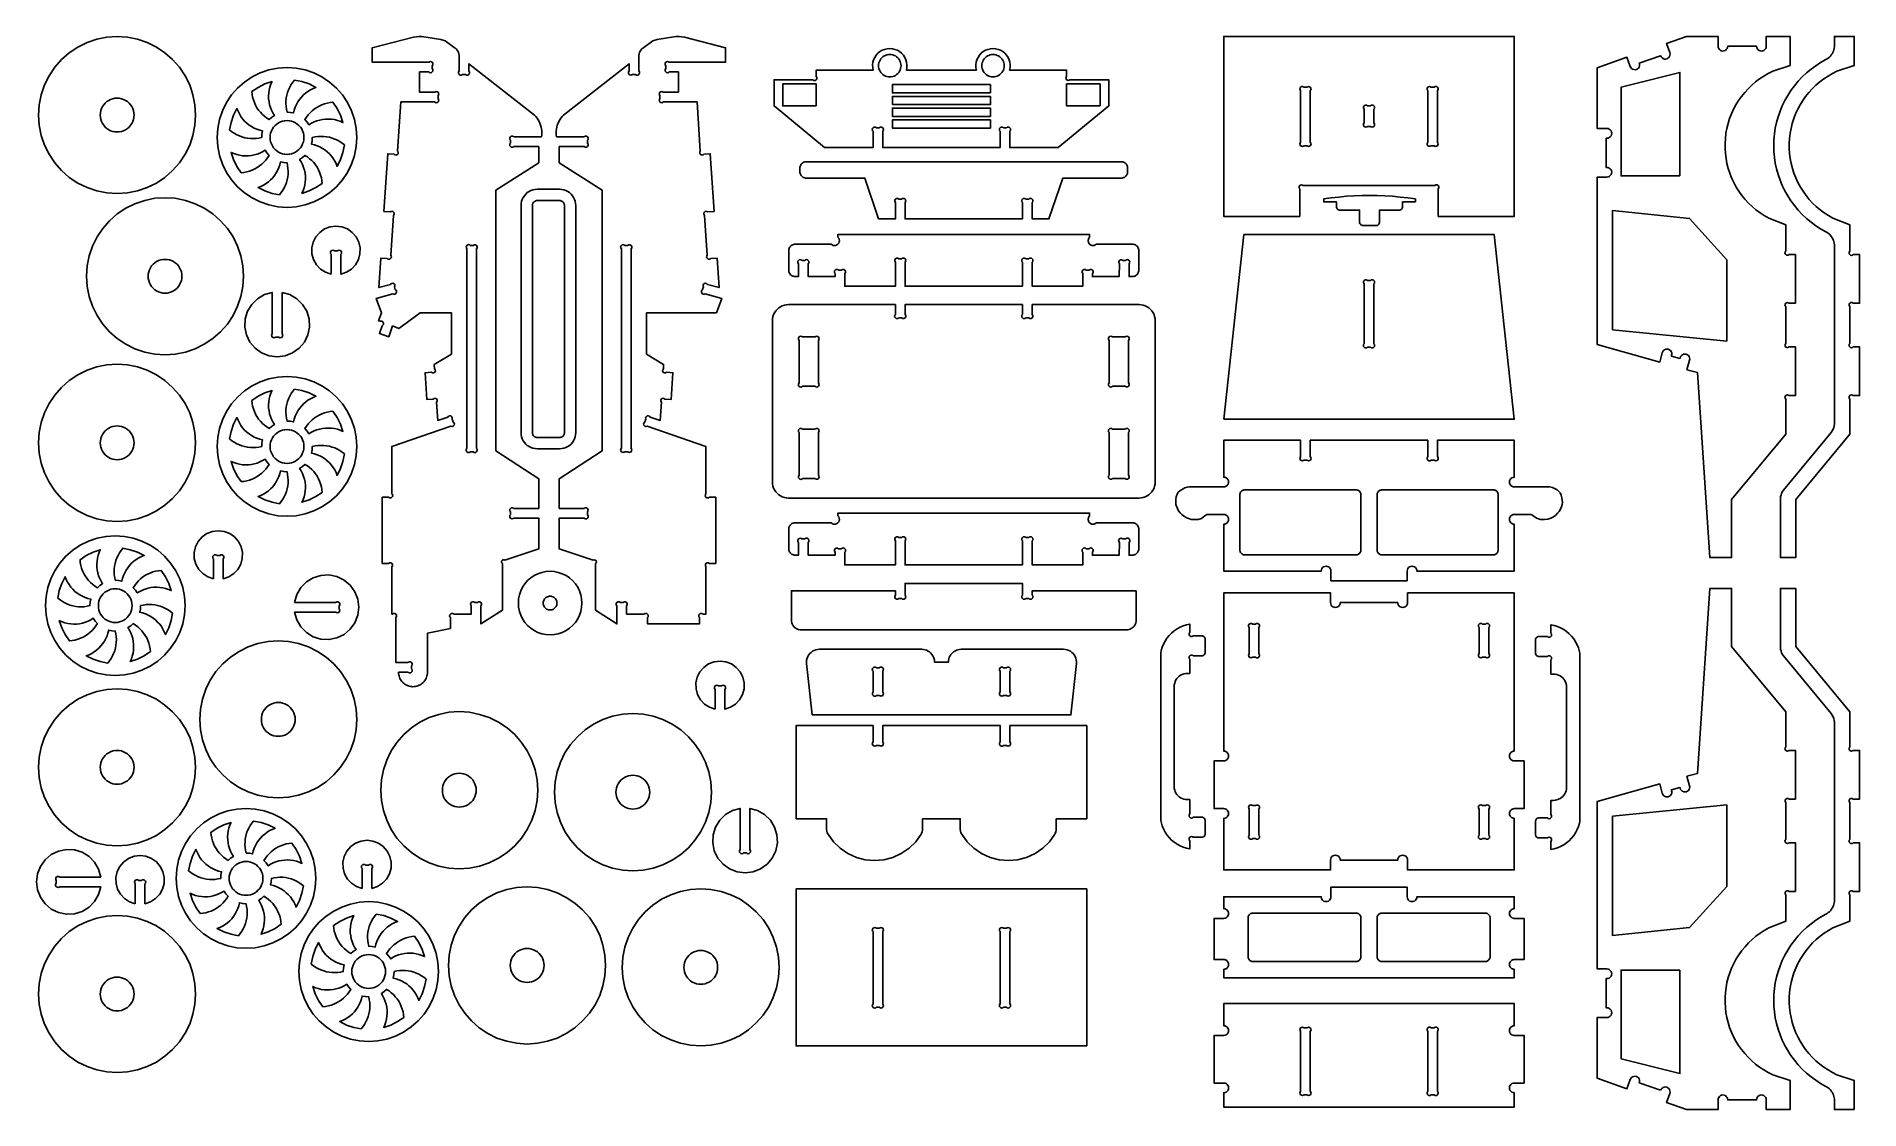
# Model space of a CAD drawing. Extents: x -593.7 to -570.2, y 404.3 to 418.1.
import ezdxf

# ---------------------------------------------------------------- set-up
doc = ezdxf.new("R2010")
doc.units = 0
doc.header["$MEASUREMENT"] = 0
doc.layers.get('0').update_dxf_attribs({"linetype": 'CONTINUOUS'})
doc.layers.get('DEFPOINTS').update_dxf_attribs({"color": 18, "linetype": 'CONTINUOUS'})

msp = doc.modelspace()

# ---------------------------------------------------------------- linework, layer by layer
for points in [[(-592.391, 418.02), (-592.521, 418.046), (-592.653, 418.055), (-592.784, 418.046), (-592.914, 418.02), (-593.039, 417.978), (-593.158, 417.919), (-593.268, 417.846), (-593.367, 417.759), (-593.454, 417.659), (-593.528, 417.55), (-593.586, 417.431), (-593.629, 417.306), (-593.654, 417.176), (-593.663, 417.044), (-593.654, 416.912), (-593.629, 416.783), (-593.586, 416.658), (-593.528, 416.539), (-593.454, 416.429), (-593.367, 416.33), (-593.268, 416.243), (-593.158, 416.169), (-593.039, 416.111), (-592.914, 416.068), (-592.784, 416.042), (-592.653, 416.034), (-592.521, 416.042), (-592.391, 416.068), (-592.266, 416.111), (-592.147, 416.169), (-592.037, 416.243), (-591.938, 416.33), (-591.851, 416.429), (-591.778, 416.539), (-591.719, 416.658), (-591.677, 416.783), (-591.651, 416.912), (-591.642, 417.044), (-591.651, 417.176), (-591.677, 417.306), (-591.719, 417.431), (-591.778, 417.55), (-591.851, 417.659), (-591.938, 417.759), (-592.037, 417.846), (-592.147, 417.919), (-592.266, 417.978)], [(-582.586, 417.607), (-582.597, 417.591), (-582.609, 417.577), (-582.624, 417.564), (-582.639, 417.554), (-582.656, 417.545), (-582.674, 417.539), (-582.693, 417.536), (-582.711, 417.534), (-582.73, 417.536), (-582.749, 417.539), (-582.767, 417.545), (-582.784, 417.554), (-582.799, 417.564), (-582.814, 417.577), (-582.826, 417.591), (-582.837, 417.607), (-582.845, 417.623), (-582.851, 417.641), (-582.855, 417.66), (-582.856, 417.679), (-582.855, 417.698), (-582.851, 417.716), (-582.845, 417.734), (-582.837, 417.751), (-582.826, 417.767), (-582.814, 417.781), (-582.799, 417.793), (-582.784, 417.804), (-582.767, 417.812), (-582.749, 417.818), (-582.73, 417.822), (-582.711, 417.823), (-582.693, 417.822), (-582.674, 417.818), (-582.656, 417.812), (-582.639, 417.804), (-582.624, 417.793), (-582.609, 417.781), (-582.597, 417.767), (-582.586, 417.751), (-582.578, 417.734), (-582.572, 417.716), (-582.568, 417.698), (-582.567, 417.679), (-582.568, 417.66), (-582.572, 417.641), (-582.578, 417.623)], [(-581.25, 417.734), (-581.243, 417.716), (-581.24, 417.698), (-581.239, 417.679), (-581.24, 417.66), (-581.243, 417.641), (-581.25, 417.623), (-581.258, 417.607), (-581.268, 417.591), (-581.281, 417.577), (-581.295, 417.564), (-581.311, 417.554), (-581.328, 417.545), (-581.346, 417.539), (-581.364, 417.536), (-581.383, 417.534), (-581.402, 417.536), (-581.42, 417.539), (-581.438, 417.545), (-581.455, 417.554), (-581.471, 417.564), (-581.485, 417.577), (-581.498, 417.591), (-581.508, 417.607), (-581.516, 417.623), (-581.523, 417.641), (-581.526, 417.66), (-581.527, 417.679), (-581.526, 417.698), (-581.523, 417.716), (-581.516, 417.734), (-581.508, 417.751), (-581.498, 417.767), (-581.485, 417.781), (-581.471, 417.793), (-581.455, 417.804), (-581.438, 417.812), (-581.42, 417.818), (-581.402, 417.822), (-581.383, 417.823), (-581.364, 417.822), (-581.346, 417.818), (-581.328, 417.812), (-581.311, 417.804), (-581.295, 417.793), (-581.281, 417.781), (-581.268, 417.767), (-581.258, 417.751)], [(-589.598, 416.523), (-589.636, 416.412), (-589.688, 416.306), (-589.754, 416.209), (-589.831, 416.12), (-589.919, 416.043), (-590.017, 415.978), (-590.123, 415.926), (-590.234, 415.888), (-590.349, 415.865), (-590.466, 415.857), (-590.584, 415.865), (-590.699, 415.888), (-590.81, 415.926), (-590.916, 415.978), (-591.014, 416.043), (-591.102, 416.12), (-591.179, 416.209), (-591.245, 416.306), (-591.297, 416.412), (-591.334, 416.523), (-591.357, 416.638), (-591.365, 416.756), (-591.357, 416.873), (-591.334, 416.988), (-591.297, 417.1), (-591.245, 417.205), (-591.179, 417.303), (-591.102, 417.391), (-591.014, 417.469), (-590.916, 417.534), (-590.81, 417.586), (-590.699, 417.624), (-590.584, 417.647), (-590.466, 417.654), (-590.349, 417.647), (-590.234, 417.624), (-590.123, 417.586), (-590.017, 417.534), (-589.919, 417.469), (-589.831, 417.391), (-589.754, 417.303), (-589.688, 417.205), (-589.636, 417.1), (-589.598, 416.988), (-589.576, 416.873), (-589.568, 416.756), (-589.576, 416.638)], [(-572.545, 416.261), (-573.303, 416.261), (-573.303, 417.401), (-572.545, 417.593)], [(-590.909, 417.274), (-590.916, 417.31), (-590.92, 417.346), (-590.839, 417.4), (-590.751, 417.444), (-590.659, 417.475), (-590.674, 417.44), (-590.686, 417.404), (-590.695, 417.366), (-590.701, 417.329), (-590.703, 417.291), (-590.703, 417.252), (-590.698, 417.215), (-590.691, 417.177), (-590.68, 417.14), (-590.666, 417.105), (-590.649, 417.071), (-590.629, 417.038), (-590.665, 417.014), (-590.697, 416.986), (-590.728, 417.006), (-590.757, 417.028), (-590.784, 417.053), (-590.809, 417.08), (-590.832, 417.108), (-590.853, 417.139), (-590.871, 417.171), (-590.886, 417.204), (-590.899, 417.238)], [(-590.466, 417.082), (-590.424, 417.079), (-590.382, 417.071), (-590.373, 417.108), (-590.361, 417.144), (-590.345, 417.179), (-590.327, 417.212), (-590.306, 417.244), (-590.282, 417.274), (-590.256, 417.302), (-590.227, 417.327), (-590.197, 417.349), (-590.164, 417.369), (-590.13, 417.386), (-590.094, 417.4), (-590.182, 417.444), (-590.274, 417.475), (-590.369, 417.494), (-590.392, 417.465), (-590.413, 417.435), (-590.431, 417.403), (-590.446, 417.37), (-590.459, 417.335), (-590.469, 417.3), (-590.476, 417.264), (-590.48, 417.227), (-590.481, 417.191), (-590.479, 417.154), (-590.474, 417.118)], [(-583.657, 417.162), (-584.089, 417.162), (-584.089, 417.445), (-583.657, 417.445)], [(-581.417, 417.329), (-582.678, 417.329), (-582.678, 417.435), (-581.417, 417.435)], [(-582.678, 417.178), (-582.678, 417.284), (-581.417, 417.284), (-581.417, 417.178)], [(-580.005, 417.162), (-580.437, 417.162), (-580.437, 417.445), (-580.005, 417.445)], [(-592.48, 417.177), (-592.499, 417.198), (-592.52, 417.217), (-592.544, 417.233), (-592.569, 417.245), (-592.596, 417.254), (-592.624, 417.26), (-592.653, 417.262), (-592.681, 417.26), (-592.709, 417.254), (-592.736, 417.245), (-592.761, 417.233), (-592.785, 417.217), (-592.806, 417.198), (-592.825, 417.177), (-592.841, 417.153), (-592.854, 417.128), (-592.863, 417.101), (-592.868, 417.073), (-592.87, 417.044), (-592.868, 417.016), (-592.863, 416.988), (-592.854, 416.961), (-592.841, 416.936), (-592.825, 416.912), (-592.806, 416.89), (-592.785, 416.872), (-592.761, 416.856), (-592.736, 416.843), (-592.709, 416.834), (-592.681, 416.829), (-592.653, 416.827), (-592.624, 416.829), (-592.596, 416.834), (-592.569, 416.843), (-592.544, 416.856), (-592.52, 416.872), (-592.499, 416.89), (-592.48, 416.912), (-592.464, 416.936), (-592.452, 416.961), (-592.443, 416.988), (-592.437, 417.016), (-592.435, 417.044), (-592.437, 417.073), (-592.443, 417.101), (-592.452, 417.128), (-592.464, 417.153)], [(-591.154, 417.041), (-591.186, 416.948), (-591.205, 416.853), (-591.176, 416.83), (-591.146, 416.809), (-591.114, 416.791), (-591.08, 416.776), (-591.046, 416.763), (-591.011, 416.753), (-590.975, 416.746), (-590.938, 416.742), (-590.901, 416.741), (-590.865, 416.743), (-590.828, 416.748), (-590.792, 416.756), (-590.79, 416.798), (-590.781, 416.84), (-590.818, 416.849), (-590.855, 416.861), (-590.89, 416.877), (-590.923, 416.895), (-590.955, 416.916), (-590.985, 416.94), (-591.012, 416.966), (-591.038, 416.995), (-591.06, 417.026), (-591.08, 417.058), (-591.097, 417.092), (-591.111, 417.128)], [(-590.208, 416.954), (-590.184, 416.919), (-590.152, 416.939), (-590.117, 416.955), (-590.082, 416.969), (-590.045, 416.98), (-590.008, 416.988), (-589.97, 416.992), (-589.932, 416.993), (-589.894, 416.99), (-589.856, 416.985), (-589.819, 416.976), (-589.782, 416.964), (-589.747, 416.948), (-589.779, 417.041), (-589.822, 417.128), (-589.876, 417.209), (-589.912, 417.205), (-589.948, 417.198), (-589.984, 417.188), (-590.018, 417.176), (-590.052, 417.16), (-590.084, 417.142), (-590.114, 417.122), (-590.143, 417.099), (-590.169, 417.074), (-590.194, 417.046), (-590.216, 417.017), (-590.236, 416.986)], [(-582.678, 417.027), (-582.678, 417.133), (-581.417, 417.133), (-581.417, 417.027)], [(-590.523, 416.966), (-590.495, 416.971), (-590.466, 416.973), (-590.438, 416.971), (-590.41, 416.966), (-590.383, 416.957), (-590.358, 416.944), (-590.334, 416.928), (-590.313, 416.91), (-590.294, 416.888), (-590.278, 416.865), (-590.266, 416.839), (-590.256, 416.812), (-590.251, 416.784), (-590.249, 416.756), (-590.251, 416.727), (-590.256, 416.699), (-590.266, 416.673), (-590.278, 416.647), (-590.294, 416.623), (-590.313, 416.602), (-590.334, 416.583), (-590.358, 416.567), (-590.383, 416.555), (-590.41, 416.546), (-590.438, 416.54), (-590.466, 416.538), (-590.495, 416.54), (-590.523, 416.546), (-590.55, 416.555), (-590.575, 416.567), (-590.599, 416.583), (-590.62, 416.602), (-590.639, 416.623), (-590.655, 416.647), (-590.667, 416.673), (-590.677, 416.699), (-590.682, 416.727), (-590.684, 416.756), (-590.682, 416.784), (-590.677, 416.812), (-590.667, 416.839), (-590.655, 416.865), (-590.639, 416.888), (-590.62, 416.91), (-590.599, 416.928), (-590.575, 416.944), (-590.55, 416.957)], [(-581.417, 416.876), (-581.417, 416.982), (-582.678, 416.982), (-582.678, 416.876)], [(-591.057, 416.303), (-591.021, 416.307), (-590.985, 416.313), (-590.949, 416.323), (-590.915, 416.336), (-590.881, 416.351), (-590.849, 416.369), (-590.819, 416.39), (-590.79, 416.413), (-590.764, 416.438), (-590.739, 416.465), (-590.717, 416.494), (-590.697, 416.525), (-590.725, 416.557), (-590.749, 416.593), (-590.781, 416.573), (-590.816, 416.556), (-590.851, 416.542), (-590.888, 416.532), (-590.925, 416.524), (-590.963, 416.52), (-591.001, 416.519), (-591.039, 416.521), (-591.077, 416.527), (-591.114, 416.536), (-591.151, 416.548), (-591.186, 416.563), (-591.154, 416.471), (-591.111, 416.384)], [(-589.728, 416.659), (-589.757, 416.682), (-589.787, 416.702), (-589.819, 416.72), (-589.853, 416.736), (-589.887, 416.748), (-589.922, 416.758), (-589.958, 416.765), (-589.995, 416.769), (-590.032, 416.77), (-590.068, 416.768), (-590.105, 416.764), (-590.141, 416.756), (-590.143, 416.713), (-590.152, 416.671), (-590.115, 416.662), (-590.078, 416.65), (-590.043, 416.635), (-590.01, 416.616), (-589.978, 416.595), (-589.948, 416.571), (-589.921, 416.545), (-589.895, 416.516), (-589.873, 416.486), (-589.853, 416.453), (-589.836, 416.419), (-589.822, 416.384), (-589.779, 416.471), (-589.747, 416.563)], [(-590.564, 416.018), (-590.541, 416.046), (-590.52, 416.077), (-590.502, 416.109), (-590.487, 416.142), (-590.474, 416.176), (-590.464, 416.212), (-590.457, 416.248), (-590.453, 416.284), (-590.452, 416.321), (-590.454, 416.358), (-590.459, 416.394), (-590.466, 416.43), (-590.509, 416.433), (-590.551, 416.441), (-590.56, 416.404), (-590.572, 416.368), (-590.588, 416.333), (-590.606, 416.299), (-590.627, 416.267), (-590.651, 416.238), (-590.677, 416.21), (-590.706, 416.185), (-590.736, 416.162), (-590.769, 416.142), (-590.803, 416.125), (-590.839, 416.111), (-590.751, 416.068), (-590.659, 416.037)], [(-590.013, 416.165), (-590.017, 416.202), (-590.024, 416.238), (-590.034, 416.273), (-590.047, 416.308), (-590.062, 416.341), (-590.08, 416.373), (-590.101, 416.403), (-590.123, 416.432), (-590.149, 416.459), (-590.176, 416.483), (-590.205, 416.505), (-590.236, 416.525), (-590.268, 416.497), (-590.304, 416.473), (-590.284, 416.441), (-590.267, 416.407), (-590.253, 416.371), (-590.242, 416.334), (-590.235, 416.297), (-590.23, 416.259), (-590.23, 416.221), (-590.232, 416.183), (-590.238, 416.145), (-590.247, 416.108), (-590.259, 416.072), (-590.274, 416.037), (-590.182, 416.068), (-590.094, 416.111)], [(-591.904, 413.969), (-591.774, 413.995), (-591.649, 414.037), (-591.531, 414.096), (-591.421, 414.169), (-591.321, 414.256), (-591.234, 414.356), (-591.161, 414.466), (-591.102, 414.584), (-591.06, 414.709), (-591.034, 414.839), (-591.025, 414.971), (-591.034, 415.103), (-591.06, 415.232), (-591.102, 415.357), (-591.161, 415.476), (-591.234, 415.586), (-591.321, 415.685), (-591.421, 415.772), (-591.531, 415.846), (-591.649, 415.904), (-591.774, 415.947), (-591.904, 415.973), (-592.036, 415.981), (-592.168, 415.973), (-592.297, 415.947), (-592.423, 415.904), (-592.541, 415.846), (-592.651, 415.772), (-592.75, 415.685), (-592.838, 415.586), (-592.911, 415.476), (-592.969, 415.357), (-593.012, 415.232), (-593.038, 415.103), (-593.046, 414.971), (-593.038, 414.839), (-593.012, 414.709), (-592.969, 414.584), (-592.911, 414.466), (-592.838, 414.356), (-592.75, 414.256), (-592.651, 414.169), (-592.541, 414.096), (-592.423, 414.037), (-592.297, 413.995), (-592.168, 413.969), (-592.036, 413.96)], [(-587.413, 416.007), (-587.395, 416.028), (-587.375, 416.046), (-587.352, 416.061), (-587.328, 416.073), (-587.302, 416.082), (-587.275, 416.087), (-587.248, 416.089), (-586.96, 416.089), (-586.932, 416.087), (-586.906, 416.082), (-586.88, 416.073), (-586.855, 416.061), (-586.833, 416.046), (-586.812, 416.028), (-586.794, 416.007), (-586.779, 415.985), (-586.767, 415.96), (-586.758, 415.935), (-586.753, 415.908), (-586.751, 415.881), (-586.751, 412.96), (-586.753, 412.933), (-586.758, 412.906), (-586.767, 412.881), (-586.779, 412.856), (-586.794, 412.833), (-586.812, 412.813), (-586.833, 412.795), (-586.855, 412.78), (-586.88, 412.768), (-586.906, 412.759), (-586.932, 412.754), (-586.96, 412.752), (-587.248, 412.752), (-587.275, 412.754), (-587.302, 412.759), (-587.328, 412.768), (-587.352, 412.78), (-587.375, 412.795), (-587.395, 412.813), (-587.413, 412.833), (-587.428, 412.856), (-587.44, 412.881), (-587.449, 412.906), (-587.454, 412.933), (-587.456, 412.96), (-587.456, 415.881), (-587.454, 415.908), (-587.449, 415.935), (-587.44, 415.96), (-587.428, 415.985)], [(-586.902, 412.936), (-586.905, 412.929), (-586.91, 412.922), (-586.915, 412.916), (-586.922, 412.911), (-586.928, 412.906), (-586.936, 412.902), (-586.943, 412.9), (-586.951, 412.898), (-586.96, 412.898), (-587.248, 412.898), (-587.256, 412.898), (-587.264, 412.9), (-587.272, 412.902), (-587.279, 412.906), (-587.286, 412.911), (-587.292, 412.916), (-587.298, 412.922), (-587.302, 412.929), (-587.306, 412.936), (-587.308, 412.944), (-587.31, 412.952), (-587.31, 412.96), (-587.31, 415.881), (-587.31, 415.889), (-587.308, 415.897), (-587.306, 415.905), (-587.302, 415.912), (-587.298, 415.919), (-587.292, 415.925), (-587.286, 415.93), (-587.279, 415.935), (-587.272, 415.938), (-587.264, 415.941), (-587.256, 415.943), (-587.248, 415.943), (-586.96, 415.943), (-586.951, 415.943), (-586.943, 415.941), (-586.936, 415.938), (-586.928, 415.935), (-586.922, 415.93), (-586.915, 415.925), (-586.91, 415.919), (-586.905, 415.912), (-586.902, 415.905), (-586.899, 415.897), (-586.898, 415.889), (-586.897, 415.881), (-586.897, 412.96), (-586.898, 412.952), (-586.899, 412.944)], [(-575.948, 415.927), (-575.948, 415.966), (-576.046, 415.979), (-576.144, 415.99), (-576.242, 415.999), (-576.341, 416.005), (-576.44, 416.009), (-576.538, 416.01), (-576.637, 416.009), (-576.736, 416.005), (-576.835, 415.999), (-576.933, 415.99), (-577.031, 415.979), (-577.129, 415.966), (-577.129, 415.927), (-576.962, 415.927), (-576.962, 415.858), (-576.959, 415.847), (-576.954, 415.838), (-576.946, 415.83), (-576.937, 415.825), (-576.926, 415.822), (-576.666, 415.822), (-576.666, 415.66), (-576.663, 415.649), (-576.657, 415.64), (-576.65, 415.632), (-576.64, 415.627), (-576.63, 415.624), (-576.452, 415.624), (-576.442, 415.625), (-576.432, 415.629), (-576.423, 415.636), (-576.419, 415.64), (-576.414, 415.649), (-576.411, 415.66), (-576.411, 415.822), (-576.151, 415.822), (-576.14, 415.825), (-576.131, 415.83), (-576.123, 415.838), (-576.118, 415.847), (-576.115, 415.858), (-576.114, 415.927)], [(-571.943, 415.184), (-571.943, 414.137), (-573.412, 414.282), (-573.412, 415.818), (-572.422, 415.714)], [(-578.415, 413.131), (-578.156, 415.507), (-574.935, 415.507), (-574.676, 413.131)], [(-591.904, 415.143), (-591.927, 415.159), (-591.953, 415.172), (-591.98, 415.181), (-592.008, 415.186), (-592.036, 415.188), (-592.064, 415.186), (-592.092, 415.181), (-592.119, 415.172), (-592.145, 415.159), (-592.168, 415.143), (-592.19, 415.125), (-592.208, 415.103), (-592.224, 415.08), (-592.237, 415.054), (-592.246, 415.027), (-592.252, 414.999), (-592.253, 414.971), (-592.252, 414.942), (-592.246, 414.914), (-592.237, 414.888), (-592.224, 414.862), (-592.208, 414.838), (-592.19, 414.817), (-592.168, 414.798), (-592.145, 414.782), (-592.119, 414.77), (-592.092, 414.761), (-592.064, 414.755), (-592.036, 414.753), (-592.008, 414.755), (-591.98, 414.761), (-591.953, 414.77), (-591.927, 414.782), (-591.904, 414.798), (-591.882, 414.817), (-591.863, 414.838), (-591.848, 414.862), (-591.835, 414.888), (-591.826, 414.914), (-591.82, 414.942), (-591.818, 414.971), (-591.82, 414.999), (-591.826, 415.027), (-591.835, 415.054), (-591.848, 415.08), (-591.863, 415.103), (-591.882, 415.125)], [(-593.268, 413.629), (-593.367, 413.542), (-593.454, 413.443), (-593.528, 413.333), (-593.586, 413.214), (-593.629, 413.089), (-593.654, 412.96), (-593.663, 412.828), (-593.654, 412.696), (-593.629, 412.566), (-593.586, 412.441), (-593.528, 412.323), (-593.454, 412.213), (-593.367, 412.113), (-593.268, 412.026), (-593.158, 411.953), (-593.039, 411.894), (-592.914, 411.852), (-592.784, 411.826), (-592.653, 411.817), (-592.521, 411.826), (-592.391, 411.852), (-592.266, 411.894), (-592.147, 411.953), (-592.037, 412.026), (-591.938, 412.113), (-591.851, 412.213), (-591.778, 412.323), (-591.719, 412.441), (-591.677, 412.566), (-591.651, 412.696), (-591.642, 412.828), (-591.651, 412.96), (-591.677, 413.089), (-591.719, 413.214), (-591.778, 413.333), (-591.851, 413.443), (-591.938, 413.542), (-592.037, 413.629), (-592.147, 413.703), (-592.266, 413.761), (-592.391, 413.804), (-592.521, 413.83), (-592.653, 413.838), (-592.784, 413.83), (-592.914, 413.804), (-593.039, 413.761), (-593.158, 413.703)], [(-589.636, 413.126), (-589.598, 413.014), (-589.576, 412.899), (-589.568, 412.782), (-589.576, 412.665), (-589.598, 412.549), (-589.636, 412.438), (-589.688, 412.332), (-589.754, 412.235), (-589.831, 412.146), (-589.919, 412.069), (-590.017, 412.004), (-590.123, 411.952), (-590.234, 411.914), (-590.349, 411.891), (-590.466, 411.883), (-590.584, 411.891), (-590.699, 411.914), (-590.81, 411.952), (-590.916, 412.004), (-591.014, 412.069), (-591.102, 412.146), (-591.179, 412.235), (-591.245, 412.332), (-591.297, 412.438), (-591.334, 412.549), (-591.357, 412.665), (-591.365, 412.782), (-591.357, 412.899), (-591.334, 413.014), (-591.297, 413.126), (-591.245, 413.231), (-591.179, 413.329), (-591.102, 413.417), (-591.014, 413.495), (-590.916, 413.56), (-590.81, 413.612), (-590.699, 413.65), (-590.584, 413.673), (-590.466, 413.68), (-590.349, 413.673), (-590.234, 413.65), (-590.123, 413.612), (-590.017, 413.56), (-589.919, 413.495), (-589.831, 413.417), (-589.754, 413.329), (-589.688, 413.231)], [(-590.665, 413.04), (-590.629, 413.064), (-590.649, 413.097), (-590.666, 413.131), (-590.68, 413.167), (-590.691, 413.203), (-590.698, 413.241), (-590.703, 413.279), (-590.703, 413.317), (-590.701, 413.355), (-590.695, 413.393), (-590.686, 413.43), (-590.674, 413.466), (-590.659, 413.501), (-590.751, 413.47), (-590.839, 413.427), (-590.92, 413.372), (-590.916, 413.336), (-590.909, 413.3), (-590.899, 413.264), (-590.886, 413.23), (-590.871, 413.197), (-590.853, 413.165), (-590.832, 413.134), (-590.809, 413.106), (-590.784, 413.079), (-590.757, 413.054), (-590.728, 413.032), (-590.697, 413.012)], [(-590.369, 413.52), (-590.392, 413.491), (-590.413, 413.461), (-590.431, 413.429), (-590.446, 413.396), (-590.459, 413.361), (-590.469, 413.326), (-590.476, 413.29), (-590.48, 413.253), (-590.481, 413.217), (-590.479, 413.18), (-590.474, 413.144), (-590.466, 413.108), (-590.424, 413.105), (-590.382, 413.097), (-590.373, 413.134), (-590.361, 413.17), (-590.345, 413.205), (-590.327, 413.238), (-590.306, 413.27), (-590.282, 413.3), (-590.256, 413.328), (-590.227, 413.353), (-590.197, 413.376), (-590.164, 413.395), (-590.13, 413.412), (-590.094, 413.427), (-590.182, 413.47), (-590.274, 413.501)], [(-591.154, 413.067), (-591.186, 412.974), (-591.205, 412.879), (-591.176, 412.856), (-591.146, 412.835), (-591.114, 412.817), (-591.08, 412.802), (-591.046, 412.789), (-591.011, 412.779), (-590.975, 412.772), (-590.938, 412.768), (-590.901, 412.767), (-590.865, 412.769), (-590.828, 412.774), (-590.792, 412.782), (-590.79, 412.824), (-590.781, 412.866), (-590.818, 412.875), (-590.855, 412.887), (-590.89, 412.903), (-590.923, 412.921), (-590.955, 412.942), (-590.985, 412.966), (-591.012, 412.992), (-591.038, 413.021), (-591.06, 413.052), (-591.08, 413.084), (-591.097, 413.119), (-591.111, 413.154)], [(-589.876, 413.235), (-589.822, 413.154), (-589.779, 413.067), (-589.747, 412.974), (-589.782, 412.99), (-589.819, 413.002), (-589.856, 413.011), (-589.894, 413.016), (-589.932, 413.019), (-589.97, 413.018), (-590.008, 413.014), (-590.045, 413.006), (-590.082, 412.995), (-590.117, 412.981), (-590.152, 412.965), (-590.184, 412.945), (-590.208, 412.98), (-590.236, 413.012), (-590.216, 413.043), (-590.194, 413.072), (-590.169, 413.1), (-590.143, 413.125), (-590.114, 413.148), (-590.084, 413.168), (-590.052, 413.186), (-590.018, 413.202), (-589.984, 413.214), (-589.948, 413.224), (-589.912, 413.231)], [(-592.825, 412.695), (-592.806, 412.674), (-592.785, 412.655), (-592.761, 412.639), (-592.736, 412.627), (-592.709, 412.618), (-592.681, 412.612), (-592.653, 412.61), (-592.624, 412.612), (-592.596, 412.618), (-592.569, 412.627), (-592.544, 412.639), (-592.52, 412.655), (-592.499, 412.674), (-592.48, 412.695), (-592.464, 412.719), (-592.452, 412.745), (-592.443, 412.771), (-592.437, 412.799), (-592.435, 412.828), (-592.437, 412.856), (-592.443, 412.884), (-592.452, 412.911), (-592.464, 412.937), (-592.48, 412.96), (-592.499, 412.982), (-592.52, 413), (-592.544, 413.016), (-592.569, 413.029), (-592.596, 413.038), (-592.624, 413.043), (-592.653, 413.045), (-592.681, 413.043), (-592.709, 413.038), (-592.736, 413.029), (-592.761, 413.016), (-592.785, 413), (-592.806, 412.982), (-592.825, 412.96), (-592.841, 412.937), (-592.854, 412.911), (-592.863, 412.884), (-592.868, 412.856), (-592.87, 412.828), (-592.868, 412.799), (-592.863, 412.771), (-592.854, 412.745), (-592.841, 412.719)], [(-590.55, 412.983), (-590.523, 412.992), (-590.495, 412.997), (-590.466, 412.999), (-590.438, 412.997), (-590.41, 412.992), (-590.383, 412.983), (-590.358, 412.97), (-590.334, 412.954), (-590.313, 412.936), (-590.294, 412.914), (-590.278, 412.891), (-590.266, 412.865), (-590.256, 412.838), (-590.251, 412.81), (-590.249, 412.782), (-590.251, 412.753), (-590.256, 412.726), (-590.266, 412.699), (-590.278, 412.673), (-590.294, 412.649), (-590.313, 412.628), (-590.334, 412.609), (-590.358, 412.593), (-590.383, 412.581), (-590.41, 412.572), (-590.438, 412.566), (-590.466, 412.564), (-590.495, 412.566), (-590.523, 412.572), (-590.55, 412.581), (-590.575, 412.593), (-590.599, 412.609), (-590.62, 412.628), (-590.639, 412.649), (-590.655, 412.673), (-590.667, 412.699), (-590.677, 412.726), (-590.682, 412.753), (-590.684, 412.782), (-590.682, 412.81), (-590.677, 412.838), (-590.667, 412.865), (-590.655, 412.891), (-590.639, 412.914), (-590.62, 412.936), (-590.599, 412.954), (-590.575, 412.97)], [(-591.057, 412.329), (-591.021, 412.333), (-590.985, 412.339), (-590.949, 412.349), (-590.915, 412.362), (-590.881, 412.377), (-590.849, 412.395), (-590.819, 412.416), (-590.79, 412.439), (-590.764, 412.464), (-590.739, 412.491), (-590.717, 412.52), (-590.697, 412.551), (-590.725, 412.583), (-590.749, 412.619), (-590.781, 412.599), (-590.816, 412.582), (-590.851, 412.568), (-590.888, 412.558), (-590.925, 412.55), (-590.963, 412.546), (-591.001, 412.545), (-591.039, 412.547), (-591.077, 412.553), (-591.114, 412.562), (-591.151, 412.574), (-591.186, 412.589), (-591.154, 412.497), (-591.111, 412.41)], [(-589.728, 412.685), (-589.757, 412.708), (-589.787, 412.728), (-589.819, 412.746), (-589.853, 412.762), (-589.887, 412.774), (-589.922, 412.784), (-589.958, 412.791), (-589.995, 412.795), (-590.032, 412.796), (-590.068, 412.794), (-590.105, 412.79), (-590.141, 412.782), (-590.143, 412.739), (-590.152, 412.697), (-590.115, 412.688), (-590.078, 412.676), (-590.043, 412.661), (-590.01, 412.642), (-589.978, 412.621), (-589.948, 412.597), (-589.921, 412.571), (-589.895, 412.543), (-589.873, 412.512), (-589.853, 412.479), (-589.836, 412.445), (-589.822, 412.41), (-589.779, 412.497), (-589.747, 412.589)], [(-590.564, 412.044), (-590.541, 412.072), (-590.52, 412.103), (-590.502, 412.135), (-590.487, 412.168), (-590.474, 412.202), (-590.464, 412.238), (-590.457, 412.274), (-590.453, 412.31), (-590.452, 412.347), (-590.454, 412.384), (-590.459, 412.42), (-590.466, 412.456), (-590.509, 412.459), (-590.551, 412.467), (-590.56, 412.43), (-590.572, 412.394), (-590.588, 412.359), (-590.606, 412.325), (-590.627, 412.294), (-590.651, 412.264), (-590.677, 412.236), (-590.706, 412.211), (-590.736, 412.188), (-590.769, 412.168), (-590.803, 412.151), (-590.839, 412.137), (-590.751, 412.094), (-590.659, 412.063)], [(-590.013, 412.191), (-590.017, 412.228), (-590.024, 412.264), (-590.034, 412.299), (-590.047, 412.334), (-590.062, 412.367), (-590.08, 412.399), (-590.101, 412.429), (-590.123, 412.458), (-590.149, 412.485), (-590.176, 412.509), (-590.205, 412.531), (-590.236, 412.551), (-590.268, 412.523), (-590.304, 412.5), (-590.284, 412.467), (-590.267, 412.433), (-590.253, 412.397), (-590.242, 412.36), (-590.235, 412.323), (-590.23, 412.285), (-590.23, 412.247), (-590.232, 412.209), (-590.238, 412.171), (-590.247, 412.134), (-590.259, 412.098), (-590.274, 412.063), (-590.182, 412.094), (-590.094, 412.137)], [(-578.144, 412.224), (-578.152, 412.223), (-578.16, 412.221), (-578.168, 412.219), (-578.175, 412.215), (-578.182, 412.211), (-578.188, 412.205), (-578.193, 412.199), (-578.198, 412.192), (-578.202, 412.185), (-578.204, 412.177), (-578.206, 412.169), (-578.206, 412.161), (-578.206, 411.45), (-578.206, 411.441), (-578.204, 411.433), (-578.202, 411.426), (-578.198, 411.418), (-578.193, 411.412), (-578.188, 411.405), (-578.182, 411.4), (-578.175, 411.396), (-578.168, 411.392), (-578.16, 411.389), (-578.152, 411.388), (-578.144, 411.387), (-576.712, 411.387), (-576.704, 411.388), (-576.696, 411.389), (-576.688, 411.392), (-576.681, 411.396), (-576.674, 411.4), (-576.668, 411.405), (-576.663, 411.412), (-576.658, 411.418), (-576.654, 411.426), (-576.652, 411.433), (-576.65, 411.441), (-576.65, 411.45), (-576.65, 412.161), (-576.65, 412.169), (-576.652, 412.177), (-576.654, 412.185), (-576.658, 412.192), (-576.663, 412.199), (-576.668, 412.205), (-576.674, 412.211), (-576.681, 412.215), (-576.688, 412.219), (-576.696, 412.221), (-576.704, 412.223), (-576.712, 412.224)], [(-576.379, 412.224), (-576.387, 412.223), (-576.395, 412.221), (-576.403, 412.219), (-576.41, 412.215), (-576.417, 412.211), (-576.423, 412.205), (-576.428, 412.199), (-576.433, 412.192), (-576.437, 412.185), (-576.439, 412.177), (-576.441, 412.169), (-576.441, 412.161), (-576.441, 411.45), (-576.441, 411.441), (-576.439, 411.433), (-576.437, 411.426), (-576.433, 411.418), (-576.428, 411.412), (-576.423, 411.405), (-576.417, 411.4), (-576.41, 411.396), (-576.403, 411.392), (-576.395, 411.389), (-576.387, 411.388), (-576.379, 411.387), (-574.947, 411.387), (-574.939, 411.388), (-574.931, 411.389), (-574.923, 411.392), (-574.916, 411.396), (-574.909, 411.4), (-574.903, 411.405), (-574.898, 411.412), (-574.893, 411.418), (-574.889, 411.426), (-574.887, 411.433), (-574.885, 411.441), (-574.885, 411.45), (-574.885, 412.161), (-574.885, 412.169), (-574.887, 412.177), (-574.889, 412.185), (-574.893, 412.192), (-574.898, 412.199), (-574.903, 412.205), (-574.909, 412.211), (-574.916, 412.215), (-574.923, 412.219), (-574.931, 412.221), (-574.939, 412.223), (-574.947, 412.224)], [(-591.809, 410.501), (-591.846, 410.39), (-591.898, 410.285), (-591.964, 410.187), (-592.041, 410.099), (-592.129, 410.021), (-592.227, 409.956), (-592.333, 409.904), (-592.444, 409.866), (-592.559, 409.843), (-592.677, 409.835), (-592.794, 409.843), (-592.909, 409.866), (-593.02, 409.904), (-593.126, 409.956), (-593.224, 410.021), (-593.312, 410.099), (-593.389, 410.187), (-593.455, 410.285), (-593.507, 410.39), (-593.545, 410.501), (-593.567, 410.617), (-593.575, 410.734), (-593.567, 410.851), (-593.545, 410.967), (-593.507, 411.078), (-593.455, 411.183), (-593.389, 411.281), (-593.312, 411.369), (-593.224, 411.447), (-593.126, 411.512), (-593.02, 411.564), (-592.909, 411.602), (-592.794, 411.625), (-592.677, 411.633), (-592.559, 411.625), (-592.444, 411.602), (-592.333, 411.564), (-592.227, 411.512), (-592.129, 411.447), (-592.041, 411.369), (-591.964, 411.281), (-591.898, 411.183), (-591.846, 411.078), (-591.809, 410.967), (-591.786, 410.851), (-591.778, 410.734), (-591.786, 410.617)], [(-593.119, 411.252), (-593.126, 411.288), (-593.13, 411.325), (-593.049, 411.379), (-592.961, 411.422), (-592.869, 411.453), (-592.884, 411.418), (-592.896, 411.382), (-592.905, 411.345), (-592.911, 411.307), (-592.913, 411.269), (-592.913, 411.231), (-592.908, 411.193), (-592.901, 411.155), (-592.89, 411.119), (-592.876, 411.083), (-592.859, 411.049), (-592.839, 411.016), (-592.875, 410.993), (-592.907, 410.964), (-592.938, 410.984), (-592.967, 411.007), (-592.994, 411.031), (-593.02, 411.058), (-593.042, 411.086), (-593.063, 411.117), (-593.081, 411.149), (-593.096, 411.182), (-593.109, 411.217)], [(-592.677, 411.06), (-592.634, 411.057), (-592.592, 411.049), (-592.583, 411.086), (-592.571, 411.122), (-592.555, 411.157), (-592.537, 411.19), (-592.516, 411.222), (-592.492, 411.252), (-592.466, 411.28), (-592.437, 411.305), (-592.407, 411.328), (-592.374, 411.348), (-592.34, 411.365), (-592.304, 411.379), (-592.392, 411.422), (-592.484, 411.453), (-592.579, 411.472), (-592.602, 411.443), (-592.623, 411.413), (-592.641, 411.381), (-592.657, 411.348), (-592.669, 411.313), (-592.679, 411.278), (-592.686, 411.242), (-592.69, 411.206), (-592.691, 411.169), (-592.689, 411.132), (-592.684, 411.096)], [(-592.418, 410.932), (-592.394, 410.897), (-592.362, 410.917), (-592.327, 410.934), (-592.292, 410.948), (-592.255, 410.958), (-592.218, 410.966), (-592.18, 410.97), (-592.142, 410.971), (-592.104, 410.969), (-592.066, 410.963), (-592.029, 410.954), (-591.992, 410.942), (-591.957, 410.927), (-591.989, 411.019), (-592.032, 411.106), (-592.086, 411.187), (-592.122, 411.183), (-592.158, 411.176), (-592.194, 411.167), (-592.228, 411.154), (-592.262, 411.139), (-592.294, 411.12), (-592.324, 411.1), (-592.353, 411.077), (-592.379, 411.052), (-592.404, 411.025), (-592.426, 410.995), (-592.446, 410.964)], [(-593.364, 411.019), (-593.396, 410.927), (-593.415, 410.831), (-593.386, 410.808), (-593.356, 410.788), (-593.324, 410.769), (-593.29, 410.754), (-593.256, 410.741), (-593.221, 410.731), (-593.185, 410.724), (-593.148, 410.72), (-593.111, 410.719), (-593.075, 410.721), (-593.038, 410.726), (-593.002, 410.734), (-593, 410.777), (-592.991, 410.818), (-593.028, 410.827), (-593.065, 410.84), (-593.1, 410.855), (-593.133, 410.873), (-593.165, 410.895), (-593.195, 410.918), (-593.222, 410.945), (-593.248, 410.973), (-593.27, 411.004), (-593.29, 411.037), (-593.307, 411.071), (-593.321, 411.106)], [(-592.733, 410.944), (-592.705, 410.95), (-592.677, 410.951), (-592.648, 410.95), (-592.62, 410.944), (-592.593, 410.935), (-592.568, 410.922), (-592.544, 410.907), (-592.523, 410.888), (-592.504, 410.866), (-592.488, 410.843), (-592.476, 410.817), (-592.466, 410.79), (-592.461, 410.762), (-592.459, 410.734), (-592.461, 410.706), (-592.466, 410.678), (-592.476, 410.651), (-592.488, 410.625), (-592.504, 410.602), (-592.523, 410.58), (-592.544, 410.561), (-592.568, 410.546), (-592.593, 410.533), (-592.62, 410.524), (-592.648, 410.518), (-592.677, 410.516), (-592.705, 410.518), (-592.733, 410.524), (-592.76, 410.533), (-592.785, 410.546), (-592.809, 410.561), (-592.83, 410.58), (-592.849, 410.602), (-592.865, 410.625), (-592.877, 410.651), (-592.887, 410.678), (-592.892, 410.706), (-592.894, 410.734), (-592.892, 410.762), (-592.887, 410.79), (-592.877, 410.817), (-592.865, 410.843), (-592.849, 410.866), (-592.83, 410.888), (-592.809, 410.907), (-592.785, 410.922), (-592.76, 410.935)], [(-587.187, 410.372), (-587.238, 410.389), (-587.286, 410.413), (-587.33, 410.443), (-587.371, 410.478), (-587.406, 410.518), (-587.436, 410.563), (-587.459, 410.61), (-587.476, 410.661), (-587.487, 410.714), (-587.49, 410.767), (-587.487, 410.82), (-587.476, 410.873), (-587.459, 410.923), (-587.436, 410.971), (-587.406, 411.016), (-587.371, 411.056), (-587.33, 411.091), (-587.286, 411.121), (-587.238, 411.145), (-587.187, 411.162), (-587.135, 411.172), (-587.081, 411.176), (-587.028, 411.172), (-586.976, 411.162), (-586.925, 411.145), (-586.877, 411.121), (-586.833, 411.091), (-586.792, 411.056), (-586.757, 411.016), (-586.727, 410.971), (-586.704, 410.923), (-586.687, 410.873), (-586.676, 410.82), (-586.673, 410.767), (-586.676, 410.714), (-586.687, 410.661), (-586.704, 410.61), (-586.727, 410.563), (-586.757, 410.518), (-586.792, 410.478), (-586.833, 410.443), (-586.877, 410.413), (-586.925, 410.389), (-586.976, 410.372), (-587.028, 410.362), (-587.081, 410.358), (-587.135, 410.362)], [(-591.938, 410.637), (-591.967, 410.66), (-591.997, 410.68), (-592.029, 410.699), (-592.063, 410.714), (-592.097, 410.727), (-592.132, 410.737), (-592.168, 410.744), (-592.205, 410.748), (-592.242, 410.749), (-592.278, 410.747), (-592.315, 410.742), (-592.351, 410.734), (-592.353, 410.691), (-592.362, 410.65), (-592.325, 410.641), (-592.288, 410.628), (-592.253, 410.613), (-592.22, 410.595), (-592.188, 410.573), (-592.158, 410.55), (-592.131, 410.523), (-592.105, 410.495), (-592.083, 410.464), (-592.063, 410.431), (-592.046, 410.397), (-592.032, 410.362), (-591.989, 410.449), (-591.957, 410.541)], [(-587.104, 410.682), (-587.115, 410.685), (-587.126, 410.69), (-587.135, 410.697), (-587.144, 410.704), (-587.152, 410.713), (-587.158, 410.723), (-587.163, 410.733), (-587.167, 410.744), (-587.169, 410.755), (-587.17, 410.767), (-587.169, 410.778), (-587.167, 410.79), (-587.163, 410.801), (-587.158, 410.811), (-587.152, 410.821), (-587.144, 410.829), (-587.135, 410.837), (-587.126, 410.843), (-587.115, 410.849), (-587.104, 410.852), (-587.093, 410.855), (-587.081, 410.855), (-587.07, 410.855), (-587.059, 410.852), (-587.048, 410.849), (-587.037, 410.843), (-587.028, 410.837), (-587.019, 410.829), (-587.011, 410.821), (-587.005, 410.811), (-587, 410.801), (-586.996, 410.79), (-586.994, 410.778), (-586.993, 410.767), (-586.994, 410.755), (-586.996, 410.744), (-587, 410.733), (-587.005, 410.723), (-587.011, 410.713), (-587.019, 410.704), (-587.028, 410.697), (-587.037, 410.69), (-587.048, 410.685), (-587.059, 410.682), (-587.07, 410.679), (-587.081, 410.679), (-587.093, 410.679)], [(-576.916, 410.773), (-576.918, 410.757), (-576.924, 410.742), (-576.934, 410.729), (-576.947, 410.719), (-576.962, 410.713), (-576.979, 410.711), (-576.995, 410.713), (-577.01, 410.719), (-577.023, 410.729), (-577.033, 410.742), (-577.039, 410.757), (-577.041, 410.773), (-577.041, 410.898), (-578.415, 410.898), (-578.415, 408.863), (-578.398, 408.861), (-578.383, 408.855), (-578.37, 408.845), (-578.36, 408.832), (-578.354, 408.817), (-578.352, 408.8), (-578.354, 408.784), (-578.36, 408.769), (-578.37, 408.756), (-578.383, 408.746), (-578.398, 408.74), (-578.415, 408.738), (-578.54, 408.738), (-578.54, 408.123), (-578.415, 408.123), (-578.398, 408.121), (-578.383, 408.115), (-578.37, 408.105), (-578.36, 408.092), (-578.354, 408.077), (-578.352, 408.06), (-578.354, 408.044), (-578.36, 408.029), (-578.37, 408.016), (-578.383, 408.006), (-578.398, 408), (-578.415, 407.998), (-578.415, 407.336), (-577.041, 407.336), (-577.041, 407.461), (-577.039, 407.478), (-577.033, 407.493), (-577.023, 407.506), (-577.01, 407.516), (-576.995, 407.522), (-576.979, 407.524), (-576.962, 407.522), (-576.947, 407.516), (-576.934, 407.506), (-576.924, 407.493), (-576.918, 407.478), (-576.916, 407.461), (-576.175, 407.461), (-576.173, 407.478), (-576.166, 407.493), (-576.157, 407.506), (-576.144, 407.516), (-576.128, 407.522), (-576.112, 407.524), (-576.096, 407.522), (-576.081, 407.516), (-576.068, 407.506), (-576.058, 407.493), (-576.052, 407.478), (-576.05, 407.461), (-576.05, 407.336), (-574.676, 407.336), (-574.676, 407.998), (-574.684, 407.998), (-574.692, 408), (-574.7, 408.003), (-574.708, 408.006), (-574.714, 408.011), (-574.72, 408.016), (-574.726, 408.022), (-574.73, 408.029), (-574.734, 408.036), (-574.737, 408.044), (-574.738, 408.052), (-574.739, 408.06), (-574.738, 408.069), (-574.737, 408.077), (-574.734, 408.084), (-574.73, 408.092), (-574.726, 408.098), (-574.72, 408.105), (-574.714, 408.11), (-574.708, 408.115), (-574.7, 408.118), (-574.692, 408.121), (-574.684, 408.122), (-574.676, 408.123), (-574.551, 408.123), (-574.551, 408.738), (-574.676, 408.738), (-574.692, 408.74), (-574.708, 408.746), (-574.72, 408.756), (-574.73, 408.769), (-574.737, 408.784), (-574.739, 408.8), (-574.737, 408.817), (-574.73, 408.832), (-574.72, 408.845), (-574.708, 408.855), (-574.692, 408.861), (-574.676, 408.863), (-574.676, 410.898), (-576.05, 410.898), (-576.05, 410.773), (-576.052, 410.757), (-576.058, 410.742), (-576.068, 410.729), (-576.081, 410.719), (-576.096, 410.713), (-576.112, 410.711), (-576.128, 410.713), (-576.144, 410.719), (-576.157, 410.729), (-576.166, 410.742), (-576.173, 410.757), (-576.175, 410.773)], [(-593.231, 410.285), (-593.195, 410.292), (-593.159, 410.301), (-593.125, 410.314), (-593.091, 410.329), (-593.059, 410.347), (-593.029, 410.368), (-593, 410.391), (-592.974, 410.416), (-592.949, 410.443), (-592.927, 410.473), (-592.907, 410.504), (-592.935, 410.536), (-592.959, 410.571), (-592.991, 410.551), (-593.026, 410.534), (-593.061, 410.52), (-593.098, 410.51), (-593.135, 410.502), (-593.173, 410.498), (-593.211, 410.497), (-593.249, 410.499), (-593.287, 410.505), (-593.324, 410.514), (-593.361, 410.526), (-593.396, 410.541), (-593.364, 410.449), (-593.321, 410.362), (-593.267, 410.281)], [(-592.223, 410.143), (-592.227, 410.18), (-592.234, 410.216), (-592.244, 410.251), (-592.257, 410.286), (-592.272, 410.319), (-592.29, 410.351), (-592.311, 410.381), (-592.334, 410.41), (-592.359, 410.437), (-592.386, 410.461), (-592.415, 410.484), (-592.446, 410.504), (-592.478, 410.475), (-592.514, 410.452), (-592.494, 410.419), (-592.477, 410.385), (-592.463, 410.349), (-592.452, 410.313), (-592.445, 410.275), (-592.44, 410.237), (-592.44, 410.199), (-592.442, 410.161), (-592.448, 410.123), (-592.457, 410.086), (-592.469, 410.05), (-592.484, 410.015), (-592.392, 410.046), (-592.304, 410.089)], [(-592.774, 409.996), (-592.751, 410.025), (-592.73, 410.055), (-592.712, 410.087), (-592.697, 410.12), (-592.684, 410.155), (-592.674, 410.19), (-592.667, 410.226), (-592.663, 410.262), (-592.662, 410.299), (-592.664, 410.336), (-592.669, 410.372), (-592.677, 410.408), (-592.719, 410.411), (-592.761, 410.419), (-592.77, 410.382), (-592.782, 410.346), (-592.798, 410.311), (-592.816, 410.277), (-592.837, 410.246), (-592.861, 410.216), (-592.887, 410.188), (-592.916, 410.163), (-592.947, 410.14), (-592.979, 410.12), (-593.013, 410.103), (-593.049, 410.089), (-592.961, 410.046), (-592.869, 410.015)], [(-591.194, 410.073), (-591.294, 409.986), (-591.381, 409.886), (-591.454, 409.776), (-591.513, 409.658), (-591.555, 409.533), (-591.581, 409.403), (-591.59, 409.271), (-591.581, 409.139), (-591.555, 409.01), (-591.513, 408.884), (-591.454, 408.766), (-591.381, 408.656), (-591.294, 408.557), (-591.194, 408.47), (-591.084, 408.396), (-590.966, 408.338), (-590.841, 408.295), (-590.711, 408.269), (-590.579, 408.261), (-590.447, 408.269), (-590.318, 408.295), (-590.192, 408.338), (-590.074, 408.396), (-589.964, 408.47), (-589.865, 408.557), (-589.777, 408.656), (-589.704, 408.766), (-589.646, 408.884), (-589.603, 409.01), (-589.577, 409.139), (-589.569, 409.271), (-589.577, 409.403), (-589.603, 409.533), (-589.646, 409.658), (-589.704, 409.776), (-589.777, 409.886), (-589.865, 409.986), (-589.964, 410.073), (-590.074, 410.146), (-590.192, 410.205), (-590.318, 410.247), (-590.447, 410.273), (-590.579, 410.282), (-590.711, 410.273), (-590.841, 410.247), (-590.966, 410.205), (-591.084, 410.146)], [(-580.31, 409.988), (-580.309, 410.011), (-580.312, 410.034), (-580.317, 410.057), (-580.326, 410.079), (-580.337, 410.099), (-580.352, 410.117), (-580.368, 410.133), (-580.387, 410.147), (-580.408, 410.158), (-580.43, 410.166), (-580.452, 410.171), (-580.476, 410.173), (-581.792, 410.173), (-581.813, 410.171), (-581.835, 410.167), (-581.855, 410.16), (-581.875, 410.15), (-581.893, 410.138), (-581.91, 410.124), (-581.924, 410.107), (-581.936, 410.089), (-581.946, 410.07), (-581.953, 410.049), (-581.957, 410.028), (-581.958, 410.006), (-582.135, 410.006), (-582.136, 410.028), (-582.14, 410.049), (-582.147, 410.07), (-582.157, 410.089), (-582.169, 410.107), (-582.183, 410.124), (-582.2, 410.138), (-582.218, 410.15), (-582.237, 410.16), (-582.258, 410.167), (-582.279, 410.171), (-582.301, 410.173), (-583.617, 410.173), (-583.64, 410.171), (-583.663, 410.166), (-583.685, 410.158), (-583.706, 410.147), (-583.725, 410.133), (-583.741, 410.117), (-583.756, 410.099), (-583.767, 410.079), (-583.776, 410.057), (-583.781, 410.034), (-583.784, 410.011), (-583.783, 409.988), (-583.71, 409.329), (-580.382, 409.329)], [(-593.268, 409.456), (-593.367, 409.369), (-593.454, 409.27), (-593.528, 409.16), (-593.586, 409.041), (-593.629, 408.916), (-593.654, 408.786), (-593.663, 408.655), (-593.654, 408.523), (-593.629, 408.393), (-593.586, 408.268), (-593.528, 408.149), (-593.454, 408.039), (-593.367, 407.94), (-593.268, 407.853), (-593.158, 407.779), (-593.039, 407.721), (-592.914, 407.678), (-592.784, 407.653), (-592.653, 407.644), (-592.521, 407.653), (-592.391, 407.678), (-592.266, 407.721), (-592.147, 407.779), (-592.037, 407.853), (-591.938, 407.94), (-591.851, 408.039), (-591.778, 408.149), (-591.719, 408.268), (-591.677, 408.393), (-591.651, 408.523), (-591.642, 408.655), (-591.651, 408.786), (-591.677, 408.916), (-591.719, 409.041), (-591.778, 409.16), (-591.851, 409.27), (-591.938, 409.369), (-592.037, 409.456), (-592.147, 409.53), (-592.266, 409.588), (-592.391, 409.631), (-592.521, 409.656), (-592.653, 409.665), (-592.784, 409.656), (-592.914, 409.631), (-593.039, 409.588), (-593.158, 409.53)], [(-590.447, 409.444), (-590.47, 409.46), (-590.496, 409.472), (-590.523, 409.481), (-590.551, 409.487), (-590.579, 409.489), (-590.607, 409.487), (-590.635, 409.481), (-590.662, 409.472), (-590.688, 409.46), (-590.711, 409.444), (-590.733, 409.425), (-590.752, 409.404), (-590.767, 409.38), (-590.78, 409.354), (-590.789, 409.327), (-590.795, 409.3), (-590.797, 409.271), (-590.795, 409.243), (-590.789, 409.215), (-590.78, 409.188), (-590.767, 409.162), (-590.752, 409.139), (-590.733, 409.117), (-590.711, 409.099), (-590.688, 409.083), (-590.662, 409.07), (-590.635, 409.061), (-590.607, 409.056), (-590.579, 409.054), (-590.551, 409.056), (-590.523, 409.061), (-590.496, 409.07), (-590.47, 409.083), (-590.447, 409.099), (-590.425, 409.117), (-590.407, 409.139), (-590.391, 409.162), (-590.378, 409.188), (-590.369, 409.215), (-590.363, 409.243), (-590.362, 409.271), (-590.363, 409.3), (-590.369, 409.327), (-590.378, 409.354), (-590.391, 409.38), (-590.407, 409.404), (-590.425, 409.425)], [(-589.052, 407.745), (-588.965, 407.646), (-588.866, 407.559), (-588.756, 407.485), (-588.637, 407.427), (-588.512, 407.384), (-588.383, 407.358), (-588.251, 407.35), (-588.119, 407.358), (-587.989, 407.384), (-587.864, 407.427), (-587.745, 407.485), (-587.635, 407.559), (-587.536, 407.646), (-587.449, 407.745), (-587.376, 407.855), (-587.317, 407.974), (-587.275, 408.099), (-587.249, 408.228), (-587.24, 408.36), (-587.249, 408.492), (-587.275, 408.622), (-587.317, 408.747), (-587.376, 408.865), (-587.449, 408.975), (-587.536, 409.075), (-587.635, 409.162), (-587.745, 409.235), (-587.864, 409.294), (-587.989, 409.336), (-588.119, 409.362), (-588.251, 409.371), (-588.383, 409.362), (-588.512, 409.336), (-588.637, 409.294), (-588.756, 409.235), (-588.866, 409.162), (-588.965, 409.075), (-589.052, 408.975), (-589.126, 408.865), (-589.184, 408.747), (-589.227, 408.622), (-589.252, 408.492), (-589.261, 408.36), (-589.252, 408.228), (-589.227, 408.099), (-589.184, 407.974), (-589.126, 407.855)], [(-585.885, 407.333), (-585.755, 407.359), (-585.63, 407.401), (-585.511, 407.46), (-585.401, 407.533), (-585.302, 407.62), (-585.215, 407.72), (-585.141, 407.83), (-585.083, 407.948), (-585.04, 408.073), (-585.015, 408.203), (-585.006, 408.335), (-585.015, 408.467), (-585.04, 408.596), (-585.083, 408.721), (-585.141, 408.84), (-585.215, 408.95), (-585.302, 409.049), (-585.401, 409.136), (-585.511, 409.21), (-585.63, 409.268), (-585.755, 409.311), (-585.885, 409.337), (-586.016, 409.345), (-586.148, 409.337), (-586.278, 409.311), (-586.403, 409.268), (-586.522, 409.21), (-586.632, 409.136), (-586.731, 409.049), (-586.818, 408.95), (-586.892, 408.84), (-586.95, 408.721), (-586.992, 408.596), (-587.018, 408.467), (-587.027, 408.335), (-587.018, 408.203), (-586.992, 408.073), (-586.95, 407.948), (-586.892, 407.83), (-586.818, 407.72), (-586.731, 407.62), (-586.632, 407.533), (-586.522, 407.46), (-586.403, 407.401), (-586.278, 407.359), (-586.148, 407.333), (-586.016, 407.324)], [(-592.785, 408.827), (-592.806, 408.808), (-592.825, 408.787), (-592.841, 408.763), (-592.854, 408.738), (-592.863, 408.711), (-592.868, 408.683), (-592.87, 408.655), (-592.868, 408.626), (-592.863, 408.598), (-592.854, 408.571), (-592.841, 408.546), (-592.825, 408.522), (-592.806, 408.501), (-592.785, 408.482), (-592.761, 408.466), (-592.736, 408.454), (-592.709, 408.444), (-592.681, 408.439), (-592.653, 408.437), (-592.624, 408.439), (-592.596, 408.444), (-592.569, 408.454), (-592.544, 408.466), (-592.52, 408.482), (-592.499, 408.501), (-592.48, 408.522), (-592.464, 408.546), (-592.452, 408.571), (-592.443, 408.598), (-592.437, 408.626), (-592.435, 408.655), (-592.437, 408.683), (-592.443, 408.711), (-592.452, 408.738), (-592.464, 408.763), (-592.48, 408.787), (-592.499, 408.808), (-592.52, 408.827), (-592.544, 408.843), (-592.569, 408.855), (-592.596, 408.865), (-592.624, 408.87), (-592.653, 408.872), (-592.681, 408.87), (-592.709, 408.865), (-592.736, 408.855), (-592.761, 408.843)], [(-588.035, 408.389), (-588.041, 408.417), (-588.05, 408.443), (-588.062, 408.469), (-588.078, 408.493), (-588.097, 408.514), (-588.118, 408.533), (-588.142, 408.549), (-588.167, 408.561), (-588.194, 408.57), (-588.222, 408.576), (-588.251, 408.578), (-588.279, 408.576), (-588.307, 408.57), (-588.334, 408.561), (-588.359, 408.549), (-588.383, 408.533), (-588.404, 408.514), (-588.423, 408.493), (-588.439, 408.469), (-588.452, 408.443), (-588.461, 408.417), (-588.466, 408.389), (-588.468, 408.36), (-588.466, 408.332), (-588.461, 408.304), (-588.452, 408.277), (-588.439, 408.251), (-588.423, 408.228), (-588.404, 408.206), (-588.383, 408.188), (-588.359, 408.172), (-588.334, 408.159), (-588.307, 408.15), (-588.279, 408.145), (-588.251, 408.143), (-588.222, 408.145), (-588.194, 408.15), (-588.167, 408.159), (-588.142, 408.172), (-588.118, 408.188), (-588.097, 408.206), (-588.078, 408.228), (-588.062, 408.251), (-588.05, 408.277), (-588.041, 408.304), (-588.035, 408.332), (-588.033, 408.36)], [(-585.884, 408.507), (-585.908, 408.523), (-585.933, 408.536), (-585.96, 408.545), (-585.988, 408.55), (-586.016, 408.552), (-586.045, 408.55), (-586.073, 408.545), (-586.1, 408.536), (-586.125, 408.523), (-586.149, 408.507), (-586.17, 408.489), (-586.189, 408.467), (-586.205, 408.444), (-586.217, 408.418), (-586.227, 408.391), (-586.232, 408.363), (-586.234, 408.335), (-586.232, 408.306), (-586.227, 408.278), (-586.217, 408.252), (-586.205, 408.226), (-586.189, 408.202), (-586.17, 408.181), (-586.149, 408.162), (-586.125, 408.146), (-586.1, 408.134), (-586.073, 408.125), (-586.045, 408.119), (-586.016, 408.117), (-585.988, 408.119), (-585.96, 408.125), (-585.933, 408.134), (-585.908, 408.146), (-585.884, 408.162), (-585.863, 408.181), (-585.844, 408.202), (-585.828, 408.226), (-585.815, 408.252), (-585.806, 408.278), (-585.801, 408.306), (-585.799, 408.335), (-585.801, 408.363), (-585.806, 408.391), (-585.815, 408.418), (-585.828, 408.444), (-585.844, 408.467), (-585.863, 408.489)], [(-571.943, 407.124), (-571.943, 408.171), (-573.412, 408.026), (-573.412, 406.49), (-572.422, 406.594)], [(-590.126, 406.994), (-590.163, 406.882), (-590.215, 406.777), (-590.281, 406.679), (-590.358, 406.591), (-590.447, 406.513), (-590.544, 406.448), (-590.65, 406.396), (-590.761, 406.358), (-590.876, 406.335), (-590.994, 406.328), (-591.111, 406.335), (-591.226, 406.358), (-591.338, 406.396), (-591.443, 406.448), (-591.541, 406.513), (-591.629, 406.591), (-591.707, 406.679), (-591.772, 406.777), (-591.824, 406.882), (-591.862, 406.994), (-591.885, 407.109), (-591.892, 407.226), (-591.885, 407.344), (-591.862, 407.459), (-591.824, 407.57), (-591.772, 407.676), (-591.707, 407.773), (-591.629, 407.862), (-591.541, 407.939), (-591.443, 408.005), (-591.338, 408.057), (-591.226, 408.094), (-591.111, 408.117), (-590.994, 408.125), (-590.876, 408.117), (-590.761, 408.094), (-590.65, 408.057), (-590.544, 408.005), (-590.447, 407.939), (-590.358, 407.862), (-590.281, 407.773), (-590.215, 407.676), (-590.163, 407.57), (-590.126, 407.459), (-590.103, 407.344), (-590.095, 407.226), (-590.103, 407.109)], [(-591.436, 407.744), (-591.443, 407.78), (-591.447, 407.817), (-591.366, 407.871), (-591.279, 407.914), (-591.186, 407.945), (-591.202, 407.91), (-591.214, 407.874), (-591.223, 407.837), (-591.228, 407.799), (-591.231, 407.761), (-591.23, 407.723), (-591.225, 407.685), (-591.218, 407.648), (-591.207, 407.611), (-591.193, 407.575), (-591.176, 407.541), (-591.157, 407.509), (-591.192, 407.485), (-591.224, 407.457), (-591.255, 407.477), (-591.284, 407.499), (-591.311, 407.523), (-591.337, 407.55), (-591.36, 407.579), (-591.38, 407.609), (-591.398, 407.641), (-591.414, 407.675), (-591.426, 407.709)], [(-590.994, 407.552), (-590.951, 407.549), (-590.909, 407.541), (-590.9, 407.578), (-590.888, 407.614), (-590.873, 407.649), (-590.854, 407.683), (-590.833, 407.715), (-590.809, 407.744), (-590.783, 407.772), (-590.754, 407.797), (-590.724, 407.82), (-590.691, 407.84), (-590.657, 407.857), (-590.621, 407.871), (-590.709, 407.914), (-590.801, 407.945), (-590.896, 407.964), (-590.92, 407.936), (-590.94, 407.905), (-590.958, 407.874), (-590.974, 407.84), (-590.986, 407.806), (-590.996, 407.77), (-591.003, 407.734), (-591.007, 407.698), (-591.008, 407.661), (-591.006, 407.625), (-591.001, 407.588)], [(-590.735, 407.425), (-590.711, 407.389), (-590.679, 407.409), (-590.645, 407.426), (-590.609, 407.44), (-590.572, 407.451), (-590.535, 407.458), (-590.497, 407.462), (-590.459, 407.463), (-590.421, 407.461), (-590.383, 407.455), (-590.346, 407.446), (-590.31, 407.434), (-590.275, 407.419), (-590.306, 407.511), (-590.349, 407.599), (-590.403, 407.68), (-590.44, 407.676), (-590.476, 407.669), (-590.511, 407.659), (-590.545, 407.646), (-590.579, 407.631), (-590.611, 407.613), (-590.641, 407.592), (-590.67, 407.569), (-590.697, 407.544), (-590.721, 407.517), (-590.743, 407.488), (-590.763, 407.457)], [(-591.681, 407.511), (-591.713, 407.419), (-591.732, 407.324), (-591.703, 407.301), (-591.673, 407.28), (-591.641, 407.262), (-591.608, 407.246), (-591.573, 407.234), (-591.538, 407.224), (-591.502, 407.217), (-591.465, 407.213), (-591.428, 407.212), (-591.392, 407.214), (-591.355, 407.219), (-591.32, 407.226), (-591.317, 407.269), (-591.308, 407.311), (-591.346, 407.32), (-591.382, 407.332), (-591.417, 407.347), (-591.45, 407.366), (-591.482, 407.387), (-591.512, 407.411), (-591.539, 407.437), (-591.565, 407.466), (-591.587, 407.496), (-591.607, 407.529), (-591.624, 407.563), (-591.638, 407.599)], [(-591.05, 407.436), (-591.022, 407.442), (-590.994, 407.444), (-590.965, 407.442), (-590.937, 407.436), (-590.91, 407.427), (-590.885, 407.415), (-590.861, 407.399), (-590.84, 407.38), (-590.821, 407.359), (-590.805, 407.335), (-590.793, 407.31), (-590.784, 407.283), (-590.778, 407.255), (-590.776, 407.226), (-590.778, 407.198), (-590.784, 407.17), (-590.793, 407.143), (-590.805, 407.118), (-590.821, 407.094), (-590.84, 407.073), (-590.861, 407.054), (-590.885, 407.038), (-590.91, 407.025), (-590.937, 407.016), (-590.965, 407.011), (-590.994, 407.009), (-591.022, 407.011), (-591.05, 407.016), (-591.077, 407.025), (-591.102, 407.038), (-591.126, 407.054), (-591.147, 407.073), (-591.166, 407.094), (-591.182, 407.118), (-591.195, 407.143), (-591.204, 407.17), (-591.209, 407.198), (-591.211, 407.226), (-591.209, 407.255), (-591.204, 407.283), (-591.195, 407.31), (-591.182, 407.335), (-591.166, 407.359), (-591.147, 407.38), (-591.126, 407.399), (-591.102, 407.415), (-591.077, 407.427)], [(-590.256, 407.129), (-590.284, 407.152), (-590.315, 407.173), (-590.346, 407.191), (-590.38, 407.206), (-590.414, 407.219), (-590.45, 407.229), (-590.486, 407.236), (-590.522, 407.24), (-590.559, 407.241), (-590.595, 407.239), (-590.632, 407.234), (-590.668, 407.226), (-590.671, 407.184), (-590.679, 407.142), (-590.642, 407.133), (-590.606, 407.121), (-590.571, 407.105), (-590.537, 407.087), (-590.505, 407.066), (-590.476, 407.042), (-590.448, 407.016), (-590.423, 406.987), (-590.4, 406.956), (-590.38, 406.924), (-590.363, 406.89), (-590.349, 406.854), (-590.306, 406.941), (-590.275, 407.034)], [(-591.584, 406.773), (-591.548, 406.777), (-591.512, 406.784), (-591.476, 406.794), (-591.442, 406.806), (-591.409, 406.822), (-591.377, 406.84), (-591.346, 406.86), (-591.317, 406.883), (-591.291, 406.909), (-591.266, 406.936), (-591.244, 406.965), (-591.224, 406.996), (-591.252, 407.028), (-591.276, 407.063), (-591.309, 407.044), (-591.343, 407.027), (-591.378, 407.013), (-591.415, 407.002), (-591.452, 406.995), (-591.49, 406.99), (-591.529, 406.989), (-591.567, 406.992), (-591.604, 406.997), (-591.642, 407.006), (-591.678, 407.018), (-591.713, 407.034), (-591.681, 406.941), (-591.638, 406.854)], [(-590.54, 406.636), (-590.544, 406.672), (-590.551, 406.708), (-590.561, 406.744), (-590.574, 406.778), (-590.589, 406.811), (-590.607, 406.843), (-590.628, 406.874), (-590.651, 406.903), (-590.676, 406.929), (-590.703, 406.954), (-590.732, 406.976), (-590.763, 406.996), (-590.795, 406.968), (-590.831, 406.944), (-590.811, 406.911), (-590.794, 406.877), (-590.78, 406.842), (-590.769, 406.805), (-590.762, 406.768), (-590.758, 406.73), (-590.757, 406.691), (-590.759, 406.653), (-590.765, 406.616), (-590.774, 406.579), (-590.786, 406.542), (-590.801, 406.507), (-590.709, 406.539), (-590.621, 406.582)], [(-587.378, 407.117), (-587.51, 407.109), (-587.639, 407.083), (-587.765, 407.04), (-587.883, 406.982), (-587.993, 406.909), (-588.092, 406.821), (-588.18, 406.722), (-588.253, 406.612), (-588.311, 406.494), (-588.354, 406.368), (-588.38, 406.239), (-588.388, 406.107), (-588.38, 405.975), (-588.354, 405.845), (-588.311, 405.72), (-588.253, 405.602), (-588.18, 405.492), (-588.092, 405.392), (-587.993, 405.305), (-587.883, 405.232), (-587.765, 405.173), (-587.639, 405.131), (-587.51, 405.105), (-587.378, 405.096), (-587.246, 405.105), (-587.116, 405.131), (-586.991, 405.173), (-586.873, 405.232), (-586.763, 405.305), (-586.663, 405.392), (-586.576, 405.492), (-586.503, 405.602), (-586.444, 405.72), (-586.402, 405.845), (-586.376, 405.975), (-586.367, 406.107), (-586.376, 406.239), (-586.402, 406.368), (-586.444, 406.494), (-586.503, 406.612), (-586.576, 406.722), (-586.663, 406.821), (-586.763, 406.909), (-586.873, 406.982), (-586.991, 407.04), (-587.116, 407.083), (-587.246, 407.109)], [(-584.429, 406.796), (-584.529, 406.883), (-584.638, 406.957), (-584.757, 407.015), (-584.882, 407.058), (-585.012, 407.083), (-585.144, 407.092), (-585.276, 407.083), (-585.405, 407.058), (-585.53, 407.015), (-585.649, 406.957), (-585.759, 406.883), (-585.858, 406.796), (-585.945, 406.697), (-586.019, 406.587), (-586.077, 406.468), (-586.12, 406.343), (-586.145, 406.213), (-586.154, 406.081), (-586.145, 405.95), (-586.12, 405.82), (-586.077, 405.695), (-586.019, 405.576), (-585.945, 405.466), (-585.858, 405.367), (-585.759, 405.28), (-585.649, 405.206), (-585.53, 405.148), (-585.405, 405.105), (-585.276, 405.08), (-585.144, 405.071), (-585.012, 405.08), (-584.882, 405.105), (-584.757, 405.148), (-584.638, 405.206), (-584.529, 405.28), (-584.429, 405.367), (-584.342, 405.466), (-584.269, 405.576), (-584.21, 405.695), (-584.168, 405.82), (-584.142, 405.95), (-584.133, 406.081), (-584.142, 406.213), (-584.168, 406.343), (-584.21, 406.468), (-584.269, 406.587), (-584.342, 406.697)], [(-580.177, 405.071), (-583.916, 405.071), (-583.916, 407.09), (-580.177, 407.09)], [(-578.415, 406.712), (-578.54, 406.712), (-578.54, 406.181), (-578.415, 406.181), (-578.406, 406.181), (-578.398, 406.179), (-578.391, 406.177), (-578.383, 406.173), (-578.377, 406.169), (-578.37, 406.163), (-578.365, 406.157), (-578.36, 406.15), (-578.357, 406.143), (-578.354, 406.135), (-578.353, 406.127), (-578.352, 406.119), (-578.353, 406.111), (-578.354, 406.103), (-578.357, 406.095), (-578.36, 406.088), (-578.365, 406.081), (-578.37, 406.075), (-578.377, 406.069), (-578.383, 406.065), (-578.391, 406.061), (-578.398, 406.059), (-578.406, 406.057), (-578.415, 406.056), (-578.415, 405.948), (-574.676, 405.948), (-574.676, 406.056), (-574.684, 406.057), (-574.692, 406.059), (-574.7, 406.061), (-574.708, 406.065), (-574.714, 406.069), (-574.72, 406.075), (-574.726, 406.081), (-574.73, 406.088), (-574.734, 406.095), (-574.737, 406.103), (-574.738, 406.111), (-574.739, 406.119), (-574.738, 406.127), (-574.737, 406.135), (-574.734, 406.143), (-574.73, 406.15), (-574.726, 406.157), (-574.72, 406.163), (-574.714, 406.169), (-574.708, 406.173), (-574.7, 406.177), (-574.692, 406.179), (-574.684, 406.181), (-574.676, 406.181), (-574.551, 406.181), (-574.551, 406.712), (-574.676, 406.712), (-574.692, 406.714), (-574.708, 406.72), (-574.72, 406.73), (-574.73, 406.743), (-574.737, 406.758), (-574.739, 406.774), (-574.737, 406.791), (-574.73, 406.806), (-574.72, 406.819), (-574.708, 406.828), (-574.692, 406.835), (-574.676, 406.837), (-574.676, 406.989), (-575.93, 406.989), (-575.932, 406.973), (-575.938, 406.958), (-575.948, 406.945), (-575.961, 406.935), (-575.976, 406.929), (-575.992, 406.927), (-576.008, 406.929), (-576.023, 406.935), (-576.036, 406.945), (-576.046, 406.958), (-576.052, 406.973), (-576.055, 406.989), (-576.055, 407.114), (-577.036, 407.114), (-577.036, 406.989), (-577.038, 406.973), (-577.045, 406.958), (-577.055, 406.945), (-577.068, 406.935), (-577.083, 406.929), (-577.099, 406.927), (-577.115, 406.929), (-577.13, 406.935), (-577.143, 406.945), (-577.153, 406.958), (-577.159, 406.973), (-577.161, 406.989), (-578.415, 406.989), (-578.415, 406.837), (-578.398, 406.835), (-578.383, 406.828), (-578.37, 406.819), (-578.36, 406.806), (-578.354, 406.791), (-578.352, 406.774), (-578.354, 406.758), (-578.36, 406.743), (-578.37, 406.73), (-578.383, 406.72), (-578.398, 406.714)], [(-593.663, 405.739), (-593.654, 405.871), (-593.629, 406.001), (-593.586, 406.126), (-593.528, 406.245), (-593.454, 406.354), (-593.367, 406.454), (-593.268, 406.541), (-593.158, 406.614), (-593.039, 406.673), (-592.914, 406.715), (-592.784, 406.741), (-592.653, 406.75), (-592.521, 406.741), (-592.391, 406.715), (-592.266, 406.673), (-592.147, 406.614), (-592.037, 406.541), (-591.938, 406.454), (-591.851, 406.354), (-591.778, 406.245), (-591.719, 406.126), (-591.677, 406.001), (-591.651, 405.871), (-591.642, 405.739), (-591.651, 405.607), (-591.677, 405.478), (-591.719, 405.353), (-591.778, 405.234), (-591.851, 405.124), (-591.938, 405.025), (-592.037, 404.938), (-592.147, 404.864), (-592.266, 404.806), (-592.391, 404.763), (-592.521, 404.737), (-592.653, 404.729), (-592.784, 404.737), (-592.914, 404.763), (-593.039, 404.806), (-593.158, 404.864), (-593.268, 404.938), (-593.367, 405.025), (-593.454, 405.124), (-593.528, 405.234), (-593.586, 405.353), (-593.629, 405.478), (-593.654, 405.607)], [(-591.091, 406.488), (-591.068, 406.517), (-591.047, 406.547), (-591.029, 406.579), (-591.014, 406.612), (-591.001, 406.647), (-590.991, 406.682), (-590.984, 406.718), (-590.98, 406.755), (-590.979, 406.792), (-590.981, 406.828), (-590.986, 406.865), (-590.994, 406.9), (-591.036, 406.903), (-591.078, 406.912), (-591.087, 406.874), (-591.099, 406.838), (-591.115, 406.803), (-591.133, 406.77), (-591.154, 406.738), (-591.178, 406.708), (-591.204, 406.681), (-591.233, 406.655), (-591.264, 406.633), (-591.296, 406.613), (-591.33, 406.596), (-591.366, 406.582), (-591.279, 406.539), (-591.186, 406.507)], [(-590.129, 406.575), (-590.051, 406.664), (-589.963, 406.741), (-589.865, 406.806), (-589.76, 406.858), (-589.648, 406.896), (-589.533, 406.919), (-589.416, 406.927), (-589.298, 406.919), (-589.183, 406.896), (-589.072, 406.858), (-588.966, 406.806), (-588.869, 406.741), (-588.78, 406.664), (-588.703, 406.575), (-588.637, 406.478), (-588.585, 406.372), (-588.548, 406.261), (-588.525, 406.146), (-588.517, 406.028), (-588.525, 405.911), (-588.548, 405.796), (-588.585, 405.684), (-588.637, 405.579), (-588.703, 405.481), (-588.78, 405.393), (-588.869, 405.315), (-588.966, 405.25), (-589.072, 405.198), (-589.183, 405.16), (-589.298, 405.137), (-589.416, 405.13), (-589.533, 405.137), (-589.648, 405.16), (-589.76, 405.198), (-589.865, 405.25), (-589.963, 405.315), (-590.051, 405.393), (-590.129, 405.481), (-590.194, 405.579), (-590.246, 405.684), (-590.284, 405.796), (-590.307, 405.911), (-590.314, 406.028), (-590.307, 406.146), (-590.284, 406.261), (-590.246, 406.372), (-590.194, 406.478)], [(-589.646, 406.259), (-589.614, 406.287), (-589.579, 406.311), (-589.598, 406.343), (-589.615, 406.377), (-589.629, 406.413), (-589.64, 406.45), (-589.647, 406.487), (-589.652, 406.525), (-589.653, 406.563), (-589.65, 406.601), (-589.645, 406.639), (-589.636, 406.676), (-589.624, 406.712), (-589.608, 406.747), (-589.701, 406.716), (-589.788, 406.673), (-589.869, 406.619), (-589.865, 406.582), (-589.858, 406.546), (-589.848, 406.511), (-589.836, 406.476), (-589.82, 406.443), (-589.802, 406.411), (-589.782, 406.381), (-589.759, 406.352), (-589.733, 406.325), (-589.706, 406.301), (-589.677, 406.279)], [(-589.38, 406.675), (-589.396, 406.642), (-589.408, 406.608), (-589.418, 406.572), (-589.425, 406.536), (-589.429, 406.5), (-589.43, 406.463), (-589.428, 406.426), (-589.423, 406.39), (-589.416, 406.354), (-589.373, 406.351), (-589.331, 406.343), (-589.322, 406.38), (-589.31, 406.416), (-589.295, 406.451), (-589.276, 406.485), (-589.255, 406.517), (-589.231, 406.546), (-589.205, 406.574), (-589.176, 406.599), (-589.146, 406.622), (-589.113, 406.642), (-589.079, 406.659), (-589.043, 406.673), (-589.131, 406.716), (-589.223, 406.747), (-589.319, 406.766), (-589.342, 406.738), (-589.362, 406.707)], [(-578.102, 406.219), (-578.102, 406.21), (-578.1, 406.202), (-578.097, 406.195), (-578.094, 406.187), (-578.089, 406.181), (-578.084, 406.174), (-578.078, 406.169), (-578.071, 406.164), (-578.064, 406.161), (-578.056, 406.158), (-578.048, 406.157), (-578.04, 406.156), (-576.712, 406.156), (-576.704, 406.157), (-576.696, 406.158), (-576.688, 406.161), (-576.681, 406.164), (-576.674, 406.169), (-576.668, 406.174), (-576.663, 406.181), (-576.658, 406.187), (-576.654, 406.195), (-576.652, 406.202), (-576.65, 406.21), (-576.65, 406.219), (-576.65, 406.719), (-576.65, 406.727), (-576.652, 406.735), (-576.654, 406.743), (-576.658, 406.75), (-576.663, 406.757), (-576.668, 406.763), (-576.674, 406.768), (-576.681, 406.773), (-576.688, 406.776), (-576.696, 406.779), (-576.704, 406.781), (-576.712, 406.781), (-578.04, 406.781), (-578.048, 406.781), (-578.056, 406.779), (-578.064, 406.776), (-578.071, 406.773), (-578.078, 406.768), (-578.084, 406.763), (-578.089, 406.757), (-578.094, 406.75), (-578.097, 406.743), (-578.1, 406.735), (-578.102, 406.727), (-578.102, 406.719)], [(-576.441, 406.219), (-576.441, 406.21), (-576.439, 406.202), (-576.437, 406.195), (-576.433, 406.187), (-576.428, 406.181), (-576.423, 406.174), (-576.417, 406.169), (-576.41, 406.164), (-576.403, 406.161), (-576.395, 406.158), (-576.387, 406.157), (-576.379, 406.156), (-575.051, 406.156), (-575.043, 406.157), (-575.035, 406.158), (-575.027, 406.161), (-575.02, 406.164), (-575.013, 406.169), (-575.007, 406.174), (-575.002, 406.181), (-574.997, 406.187), (-574.994, 406.195), (-574.991, 406.202), (-574.989, 406.21), (-574.989, 406.219), (-574.989, 406.719), (-574.989, 406.727), (-574.991, 406.735), (-574.994, 406.743), (-574.997, 406.75), (-575.002, 406.757), (-575.007, 406.763), (-575.013, 406.768), (-575.02, 406.773), (-575.027, 406.776), (-575.035, 406.779), (-575.043, 406.781), (-575.051, 406.781), (-576.379, 406.781), (-576.387, 406.781), (-576.395, 406.779), (-576.403, 406.776), (-576.41, 406.773), (-576.417, 406.768), (-576.423, 406.763), (-576.428, 406.757), (-576.433, 406.75), (-576.437, 406.743), (-576.439, 406.735), (-576.441, 406.727), (-576.441, 406.719)], [(-589.739, 406.071), (-589.742, 406.028), (-589.777, 406.02), (-589.814, 406.016), (-589.851, 406.014), (-589.887, 406.015), (-589.924, 406.019), (-589.96, 406.026), (-589.995, 406.036), (-590.03, 406.048), (-590.063, 406.064), (-590.095, 406.082), (-590.125, 406.102), (-590.154, 406.125), (-590.135, 406.221), (-590.103, 406.313), (-590.06, 406.4), (-590.046, 406.365), (-590.029, 406.331), (-590.009, 406.298), (-589.987, 406.268), (-589.961, 406.239), (-589.934, 406.213), (-589.904, 406.189), (-589.872, 406.168), (-589.839, 406.149), (-589.804, 406.134), (-589.768, 406.122), (-589.73, 406.113)], [(-588.862, 406.478), (-588.825, 406.481), (-588.771, 406.4), (-588.728, 406.313), (-588.697, 406.221), (-588.732, 406.236), (-588.768, 406.248), (-588.805, 406.257), (-588.843, 406.263), (-588.881, 406.265), (-588.919, 406.264), (-588.957, 406.26), (-588.994, 406.253), (-589.031, 406.242), (-589.067, 406.228), (-589.101, 406.211), (-589.133, 406.191), (-589.157, 406.227), (-589.185, 406.259), (-589.165, 406.29), (-589.143, 406.319), (-589.119, 406.346), (-589.092, 406.371), (-589.063, 406.394), (-589.033, 406.415), (-589.001, 406.433), (-588.967, 406.448), (-588.933, 406.461), (-588.898, 406.471)], [(-587.55, 405.975), (-587.532, 405.953), (-587.51, 405.934), (-587.487, 405.919), (-587.461, 405.906), (-587.434, 405.897), (-587.406, 405.891), (-587.378, 405.889), (-587.349, 405.891), (-587.322, 405.897), (-587.295, 405.906), (-587.269, 405.919), (-587.245, 405.934), (-587.224, 405.953), (-587.205, 405.975), (-587.189, 405.998), (-587.177, 406.024), (-587.168, 406.051), (-587.162, 406.079), (-587.16, 406.107), (-587.162, 406.135), (-587.168, 406.163), (-587.177, 406.19), (-587.189, 406.216), (-587.205, 406.239), (-587.224, 406.261), (-587.245, 406.28), (-587.269, 406.295), (-587.295, 406.308), (-587.322, 406.317), (-587.349, 406.323), (-587.378, 406.324), (-587.406, 406.323), (-587.434, 406.317), (-587.461, 406.308), (-587.487, 406.295), (-587.51, 406.28), (-587.532, 406.261), (-587.55, 406.239), (-587.566, 406.216), (-587.579, 406.19), (-587.588, 406.163), (-587.593, 406.135), (-587.595, 406.107), (-587.593, 406.079), (-587.588, 406.051), (-587.579, 406.024), (-587.566, 405.998)], [(-585.035, 405.893), (-585.011, 405.909), (-584.99, 405.928), (-584.971, 405.949), (-584.955, 405.973), (-584.943, 405.998), (-584.934, 406.025), (-584.928, 406.053), (-584.926, 406.081), (-584.928, 406.11), (-584.934, 406.138), (-584.943, 406.165), (-584.955, 406.19), (-584.971, 406.214), (-584.99, 406.235), (-585.011, 406.254), (-585.035, 406.27), (-585.06, 406.282), (-585.087, 406.292), (-585.115, 406.297), (-585.144, 406.299), (-585.172, 406.297), (-585.2, 406.292), (-585.227, 406.282), (-585.252, 406.27), (-585.276, 406.254), (-585.297, 406.235), (-585.316, 406.214), (-585.332, 406.19), (-585.345, 406.165), (-585.354, 406.138), (-585.359, 406.11), (-585.361, 406.081), (-585.359, 406.053), (-585.354, 406.025), (-585.345, 405.998), (-585.332, 405.973), (-585.316, 405.949), (-585.297, 405.928), (-585.276, 405.909), (-585.252, 405.893), (-585.227, 405.881), (-585.2, 405.871), (-585.172, 405.866), (-585.144, 405.864), (-585.115, 405.866), (-585.087, 405.871), (-585.06, 405.881)], [(-589.588, 406.161), (-589.569, 406.182), (-589.548, 406.201), (-589.524, 406.217), (-589.499, 406.229), (-589.472, 406.238), (-589.444, 406.244), (-589.416, 406.246), (-589.387, 406.244), (-589.359, 406.238), (-589.332, 406.229), (-589.307, 406.217), (-589.283, 406.201), (-589.262, 406.182), (-589.243, 406.161), (-589.227, 406.137), (-589.215, 406.112), (-589.206, 406.085), (-589.2, 406.057), (-589.198, 406.028), (-589.2, 406), (-589.206, 405.972), (-589.215, 405.945), (-589.227, 405.92), (-589.243, 405.896), (-589.262, 405.874), (-589.283, 405.856), (-589.307, 405.84), (-589.332, 405.827), (-589.359, 405.818), (-589.387, 405.813), (-589.416, 405.811), (-589.444, 405.813), (-589.472, 405.818), (-589.499, 405.827), (-589.524, 405.84), (-589.548, 405.856), (-589.569, 405.874), (-589.588, 405.896), (-589.604, 405.92), (-589.617, 405.945), (-589.626, 405.972), (-589.631, 406), (-589.633, 406.028), (-589.631, 406.057), (-589.626, 406.085), (-589.617, 406.112), (-589.604, 406.137)], [(-589.09, 406.028), (-589.093, 405.986), (-589.101, 405.944), (-589.064, 405.935), (-589.028, 405.923), (-588.993, 405.907), (-588.959, 405.889), (-588.927, 405.868), (-588.898, 405.844), (-588.87, 405.818), (-588.845, 405.789), (-588.822, 405.758), (-588.802, 405.726), (-588.785, 405.692), (-588.771, 405.656), (-588.728, 405.743), (-588.697, 405.836), (-588.678, 405.931), (-588.706, 405.954), (-588.737, 405.975), (-588.769, 405.993), (-588.802, 406.008), (-588.836, 406.021), (-588.872, 406.031), (-588.908, 406.038), (-588.944, 406.042), (-588.981, 406.043), (-589.017, 406.041), (-589.054, 406.036)], [(-572.545, 406.047), (-573.303, 406.047), (-573.303, 404.907), (-572.545, 404.715)], [(-592.464, 405.848), (-592.452, 405.823), (-592.443, 405.796), (-592.437, 405.768), (-592.435, 405.739), (-592.437, 405.711), (-592.443, 405.683), (-592.452, 405.656), (-592.464, 405.631), (-592.48, 405.607), (-592.499, 405.585), (-592.52, 405.567), (-592.544, 405.551), (-592.569, 405.538), (-592.596, 405.529), (-592.624, 405.524), (-592.653, 405.522), (-592.681, 405.524), (-592.709, 405.529), (-592.736, 405.538), (-592.761, 405.551), (-592.785, 405.567), (-592.806, 405.585), (-592.825, 405.607), (-592.841, 405.631), (-592.854, 405.656), (-592.863, 405.683), (-592.868, 405.711), (-592.87, 405.739), (-592.868, 405.768), (-592.863, 405.796), (-592.854, 405.823), (-592.841, 405.848), (-592.825, 405.872), (-592.806, 405.893), (-592.785, 405.912), (-592.761, 405.928), (-592.736, 405.94), (-592.709, 405.949), (-592.681, 405.955), (-592.653, 405.957), (-592.624, 405.955), (-592.596, 405.949), (-592.569, 405.94), (-592.544, 405.928), (-592.52, 405.912), (-592.499, 405.893), (-592.48, 405.872)], [(-590.006, 405.575), (-589.97, 405.579), (-589.934, 405.586), (-589.898, 405.596), (-589.864, 405.608), (-589.831, 405.624), (-589.799, 405.642), (-589.768, 405.662), (-589.74, 405.685), (-589.713, 405.71), (-589.688, 405.738), (-589.666, 405.767), (-589.646, 405.798), (-589.674, 405.83), (-589.698, 405.865), (-589.731, 405.846), (-589.765, 405.829), (-589.8, 405.815), (-589.837, 405.804), (-589.874, 405.796), (-589.912, 405.792), (-589.951, 405.791), (-589.989, 405.794), (-590.026, 405.799), (-590.064, 405.808), (-590.1, 405.82), (-590.135, 405.836), (-590.103, 405.743), (-590.06, 405.656)], [(-588.962, 405.438), (-588.966, 405.474), (-588.973, 405.51), (-588.983, 405.546), (-588.996, 405.58), (-589.011, 405.613), (-589.029, 405.645), (-589.05, 405.676), (-589.073, 405.704), (-589.098, 405.731), (-589.125, 405.756), (-589.154, 405.778), (-589.185, 405.798), (-589.217, 405.77), (-589.253, 405.746), (-589.233, 405.713), (-589.216, 405.679), (-589.202, 405.644), (-589.191, 405.607), (-589.184, 405.57), (-589.18, 405.532), (-589.179, 405.493), (-589.181, 405.455), (-589.187, 405.418), (-589.196, 405.38), (-589.208, 405.344), (-589.223, 405.309), (-589.131, 405.34), (-589.043, 405.384)], [(-589.513, 405.29), (-589.49, 405.319), (-589.469, 405.349), (-589.451, 405.381), (-589.436, 405.414), (-589.423, 405.449), (-589.413, 405.484), (-589.406, 405.52), (-589.402, 405.557), (-589.401, 405.593), (-589.403, 405.63), (-589.408, 405.666), (-589.416, 405.702), (-589.458, 405.705), (-589.5, 405.713), (-589.509, 405.676), (-589.521, 405.64), (-589.537, 405.605), (-589.555, 405.572), (-589.576, 405.54), (-589.6, 405.51), (-589.626, 405.483), (-589.655, 405.457), (-589.686, 405.435), (-589.718, 405.415), (-589.752, 405.398), (-589.788, 405.384), (-589.701, 405.34), (-589.608, 405.309)]]:
    msp.add_lwpolyline(points, close=True)
for points in [[(-589.241, 411.278), (-589.16, 411.278, -1), (-589.116, 411.234), (-589.116, 410.625), (-589.109, 410.625, -1), (-589.065, 410.581), (-589.065, 410.003), (-588.909, 410.003, -1), (-588.865, 409.958), (-588.865, 409.922, -1), (-588.909, 409.878), (-589.031, 409.878), (-589.031, 409.861), (-589.028, 409.845), (-589.025, 409.83), (-589.02, 409.814), (-589.014, 409.799), (-589.006, 409.785), (-588.998, 409.771), (-588.988, 409.758), (-588.977, 409.746), (-588.965, 409.736), (-588.952, 409.726), (-588.939, 409.717), (-588.924, 409.71), (-588.909, 409.703), (-588.894, 409.698), (-588.878, 409.695), (-588.862, 409.693), (-588.846, 409.692), (-588.83, 409.693), (-588.814, 409.695), (-588.798, 409.698), (-588.783, 409.703), (-588.768, 409.71), (-588.753, 409.717), (-588.74, 409.726), (-588.727, 409.736), (-588.715, 409.746), (-588.704, 409.758), (-588.694, 409.771), (-588.685, 409.785), (-588.678, 409.799), (-588.672, 409.814), (-588.667, 409.83), (-588.663, 409.845), (-588.661, 409.861), (-588.661, 409.878), (-588.661, 410.379), (-588.365, 410.441), (-588.365, 410.581, -1), (-588.32, 410.625), (-588.096, 410.625), (-588.096, 410.731, -1), (-588.051, 410.775), (-588.015, 410.775, -1), (-587.971, 410.731), (-587.971, 410.499), (-587.695, 410.676), (-587.695, 411.276, -1), (-587.665, 411.318), (-587.228, 411.463), (-587.228, 411.86), (-587.547, 411.86, -1), (-587.591, 411.904), (-587.591, 411.941, -1), (-587.547, 411.985), (-587.228, 411.985), (-587.228, 412.367), (-587.779, 412.724), (-587.779, 416.08), (-587.228, 416.43), (-587.228, 416.639), (-587.547, 416.639, -1), (-587.591, 416.683), (-587.591, 416.719, -1), (-587.547, 416.764), (-587.194, 416.764), (-587.19, 416.789), (-587.189, 416.814), (-587.189, 416.84), (-587.192, 416.865), (-587.197, 416.89), (-587.204, 416.914), (-587.212, 416.938), (-587.223, 416.961), (-587.235, 416.983), (-587.25, 417.004), (-587.266, 417.024), (-587.283, 417.042), (-588.127, 417.704), (-588.127, 417.612, -1), (-588.172, 417.567), (-588.208, 417.567, -1), (-588.252, 417.612), (-588.252, 417.811), (-588.255, 417.83), (-588.26, 417.847), (-588.269, 417.864), (-588.279, 417.88), (-588.292, 417.894), (-588.315, 417.912), (-588.433, 417.997), (-588.487, 418.017), (-588.73, 418.055), (-588.771, 418.055), (-588.799, 418.052), (-588.839, 418.045), (-589.369, 417.909), (-589.369, 417.723), (-588.643, 417.723, -1), (-588.599, 417.679), (-588.599, 417.642, -1), (-588.643, 417.598), (-588.761, 417.598), (-588.761, 417.337), (-588.568, 417.337, -1), (-588.524, 417.293), (-588.524, 417.256, -1), (-588.568, 417.212), (-589.001, 417.212), (-589.043, 416.581, -1), (-589.09, 416.54), (-589.17, 416.546), (-589.22, 415.804), (-589.139, 415.799, -1), (-589.098, 415.752), (-589.132, 415.241, -1), (-589.179, 415.2), (-589.259, 415.205), (-589.285, 414.824), (-589.137, 414.865, -1), (-589.083, 414.834), (-589.073, 414.799, -1), (-589.104, 414.744), (-589.318, 414.685), (-589.251, 414.502), (-589.288, 414.397), (-589.27, 414.391, -1), (-589.243, 414.334), (-589.278, 414.235), (-589.157, 414.192), (-589.108, 414.331), (-589.028, 414.298), (-588.755, 414.502), (-588.351, 414.502), (-588.351, 413.97), (-588.572, 413.836), (-588.568, 413.782, -1), (-588.61, 413.735), (-588.69, 413.73), (-588.669, 413.386), (-588.588, 413.391, -1), (-588.542, 413.35), (-588.527, 413.116), (-588.399, 413.16, -1), (-588.343, 413.132), (-588.331, 413.097, -1), (-588.359, 413.041), (-589.116, 412.783), (-589.116, 412.173, -1), (-589.16, 412.129), (-589.241, 412.129)], [(-585.421, 418.055), (-585.393, 418.052), (-585.353, 418.045), (-584.823, 417.909), (-584.823, 417.723), (-585.549, 417.723, 1), (-585.593, 417.679), (-585.593, 417.642, 1), (-585.549, 417.598), (-585.431, 417.598), (-585.431, 417.337), (-585.624, 417.337, 1), (-585.668, 417.293), (-585.668, 417.256, 1), (-585.624, 417.212), (-585.191, 417.212), (-585.149, 416.581, 1), (-585.102, 416.54), (-585.022, 416.546), (-584.973, 415.804), (-585.053, 415.799, 1), (-585.094, 415.752), (-585.06, 415.241, 1), (-585.013, 415.2), (-584.933, 415.205), (-584.907, 414.824), (-585.055, 414.865, 1), (-585.109, 414.834), (-585.119, 414.799, 1), (-585.088, 414.744), (-584.874, 414.685), (-584.941, 414.502), (-585.841, 414.502), (-585.841, 413.97), (-585.621, 413.836), (-585.624, 413.782, 1), (-585.582, 413.735), (-585.502, 413.73), (-585.523, 413.386), (-585.604, 413.391, 1), (-585.65, 413.35), (-585.665, 413.116), (-585.793, 413.16, 1), (-585.849, 413.132), (-585.861, 413.097, 1), (-585.833, 413.041), (-585.076, 412.783), (-585.076, 412.173, 1), (-585.032, 412.129), (-584.951, 412.129), (-584.951, 411.278), (-585.032, 411.278, 1), (-585.076, 411.234), (-585.076, 410.625), (-585.117, 410.625, 1), (-585.161, 410.581), (-585.161, 410.5), (-585.827, 410.5), (-585.827, 410.581, 1), (-585.872, 410.625), (-586.097, 410.625), (-586.097, 410.731, 1), (-586.141, 410.775), (-586.177, 410.775, 1), (-586.222, 410.731), (-586.222, 410.499), (-586.497, 410.676), (-586.497, 411.276, 1), (-586.527, 411.318), (-586.965, 411.463), (-586.965, 411.86), (-586.645, 411.86, 1), (-586.601, 411.904), (-586.601, 411.941, 1), (-586.645, 411.985), (-586.965, 411.985), (-586.965, 412.367), (-586.413, 412.724), (-586.413, 416.08), (-586.965, 416.43), (-586.965, 416.639), (-586.645, 416.639, 1), (-586.601, 416.683), (-586.601, 416.719, 1), (-586.645, 416.764), (-586.998, 416.764), (-587.002, 416.789), (-587.003, 416.814), (-587.003, 416.84), (-587, 416.865), (-586.995, 416.89), (-586.989, 416.914), (-586.98, 416.938), (-586.969, 416.961), (-586.957, 416.983), (-586.942, 417.004), (-586.927, 417.024), (-586.909, 417.042), (-586.065, 417.704), (-586.065, 417.612, 1), (-586.021, 417.567), (-585.984, 417.567, 1), (-585.94, 417.612), (-585.94, 417.811), (-585.937, 417.83), (-585.932, 417.847), (-585.923, 417.864), (-585.913, 417.88), (-585.9, 417.894), (-585.877, 417.912), (-585.759, 417.997), (-585.705, 418.017), (-585.462, 418.055)], [(-575.655, 415.741), (-575.655, 416.093, 1), (-575.699, 416.137), (-577.392, 416.137, 1), (-577.436, 416.093), (-577.436, 415.741), (-578.415, 415.741), (-578.415, 418.055), (-574.676, 418.055), (-574.676, 415.741)], [(-571.939, 417.898), (-571.949, 417.886), (-571.961, 417.876), (-571.977, 417.869), (-571.993, 417.867), (-572.009, 417.869), (-572.024, 417.876), (-572.037, 417.886), (-572.047, 417.898), (-572.053, 417.914), (-572.055, 417.93), (-572.055, 418.055), (-572.46, 418.055), (-572.717, 417.965), (-572.676, 417.847), (-572.673, 417.831), (-572.674, 417.814), (-572.679, 417.799), (-572.688, 417.785), (-572.7, 417.774), (-572.714, 417.767), (-572.73, 417.764), (-572.747, 417.765), (-572.762, 417.77), (-572.776, 417.779), (-572.787, 417.791), (-572.794, 417.806), (-573.068, 417.71), (-573.065, 417.694), (-573.065, 417.678), (-573.071, 417.662), (-573.079, 417.648), (-573.092, 417.638), (-573.106, 417.63), (-573.122, 417.627), (-573.138, 417.628), (-573.154, 417.633), (-573.168, 417.642), (-573.178, 417.654), (-573.186, 417.669), (-573.227, 417.787), (-573.61, 417.653), (-573.61, 416.871), (-573.485, 416.871), (-573.469, 416.869), (-573.454, 416.863), (-573.441, 416.853), (-573.431, 416.84), (-573.425, 416.825), (-573.422, 416.809), (-573.425, 416.792), (-573.431, 416.777), (-573.441, 416.764), (-573.454, 416.754), (-573.469, 416.748), (-573.485, 416.746), (-573.495, 416.746), (-573.495, 416.371), (-573.485, 416.371), (-573.469, 416.369), (-573.454, 416.363), (-573.441, 416.353), (-573.431, 416.34), (-573.425, 416.325), (-573.422, 416.309), (-573.425, 416.293), (-573.431, 416.278), (-573.441, 416.265), (-573.454, 416.255), (-573.469, 416.249), (-573.485, 416.246), (-573.61, 416.246), (-573.61, 414.091), (-572.806, 413.867), (-572.772, 413.987), (-572.766, 414.002), (-572.756, 414.015), (-572.743, 414.025), (-572.728, 414.031), (-572.711, 414.033), (-572.695, 414.031), (-572.68, 414.024), (-572.667, 414.014), (-572.658, 414.001), (-572.651, 413.986), (-572.649, 413.97), (-572.652, 413.954), (-572.654, 413.945), (-572.545, 413.914), (-572.542, 413.923), (-572.536, 413.938), (-572.526, 413.951), (-572.513, 413.961), (-572.498, 413.967), (-572.481, 413.969), (-572.465, 413.967), (-572.45, 413.96), (-572.437, 413.95), (-572.428, 413.937), (-572.422, 413.922), (-572.42, 413.906), (-572.422, 413.89), (-572.455, 413.769), (-572.318, 413.731), (-572.159, 411.353), (-571.881, 411.353), (-571.881, 412.101), (-571.185, 412.938), (-571.185, 413.392, -1), (-571.141, 413.436), (-571.06, 413.436), (-571.06, 414.061), (-571.141, 414.061, -1), (-571.185, 414.106), (-571.185, 414.58, -1), (-571.141, 414.624), (-571.06, 414.624), (-571.06, 415.249), (-571.141, 415.249, -1), (-571.185, 415.293), (-571.185, 415.633), (-571.403, 415.719), (-571.46, 415.751), (-571.514, 415.786), (-571.567, 415.825), (-571.616, 415.867), (-571.663, 415.912), (-571.708, 415.96), (-571.749, 416.01), (-571.787, 416.063), (-571.821, 416.118), (-571.852, 416.176), (-571.88, 416.235), (-571.904, 416.295), (-571.924, 416.357), (-571.94, 416.42), (-571.952, 416.484), (-571.96, 416.549), (-571.965, 416.614), (-571.965, 416.679), (-571.961, 416.744), (-571.953, 416.809), (-571.941, 416.873), (-571.926, 416.936), (-571.906, 416.998), (-571.883, 417.059), (-571.856, 417.118), (-571.825, 417.175), (-571.791, 417.231), (-571.753, 417.284), (-571.712, 417.335), (-571.668, 417.383), (-571.621, 417.428), (-571.572, 417.47), (-571.52, 417.51), (-571.466, 417.545), (-571.409, 417.578), (-571.351, 417.607), (-571.128, 417.68), (-571.128, 418.055), (-571.434, 418.055), (-571.434, 417.93), (-571.436, 417.914), (-571.442, 417.898), (-571.452, 417.886), (-571.465, 417.876), (-571.48, 417.869), (-571.496, 417.867), (-571.513, 417.869), (-571.528, 417.876), (-571.541, 417.886), (-571.551, 417.898), (-571.557, 417.914), (-571.559, 417.93), (-571.93, 417.93), (-571.932, 417.914)], [(-571.057, 417.059), (-571.03, 417.118), (-570.999, 417.175), (-570.965, 417.231), (-570.928, 417.284), (-570.887, 417.335), (-570.843, 417.383), (-570.796, 417.428), (-570.747, 417.47), (-570.695, 417.51), (-570.64, 417.545), (-570.584, 417.578), (-570.525, 417.607), (-570.303, 417.68), (-570.303, 418.055), (-570.558, 418.055), (-570.558, 417.941), (-570.558, 417.922), (-570.561, 417.904), (-570.565, 417.885), (-570.571, 417.867), (-570.579, 417.85), (-570.588, 417.833), (-570.598, 417.818), (-570.61, 417.803), (-570.623, 417.789), (-570.637, 417.777), (-570.653, 417.766), (-570.669, 417.757), (-570.735, 417.72), (-570.798, 417.679), (-570.859, 417.634), (-570.917, 417.586), (-570.972, 417.534), (-571.024, 417.479), (-571.072, 417.421), (-571.117, 417.36), (-571.158, 417.297), (-571.195, 417.231), (-571.228, 417.163), (-571.257, 417.093), (-571.282, 417.022), (-571.302, 416.949), (-571.318, 416.875), (-571.329, 416.801), (-571.336, 416.725), (-571.338, 416.65), (-571.336, 416.574), (-571.329, 416.499), (-571.318, 416.425), (-571.302, 416.351), (-571.282, 416.278), (-571.257, 416.207), (-571.228, 416.137), (-571.195, 416.069), (-571.158, 416.003), (-571.117, 415.94), (-571.072, 415.879), (-571.024, 415.821), (-570.972, 415.766), (-570.917, 415.714), (-570.859, 415.666), (-570.798, 415.621), (-570.735, 415.58), (-570.669, 415.543), (-570.653, 415.534), (-570.637, 415.523), (-570.623, 415.51), (-570.61, 415.497), (-570.598, 415.482), (-570.588, 415.466), (-570.579, 415.45), (-570.571, 415.432), (-570.565, 415.415), (-570.561, 415.396), (-570.558, 415.377), (-570.558, 415.359), (-570.558, 413.073), (-570.561, 413.049), (-570.566, 413.026), (-570.574, 413.003), (-570.585, 412.982), (-570.598, 412.962), (-571.213, 412.221), (-571.226, 412.201), (-571.237, 412.179), (-571.245, 412.157), (-571.25, 412.133), (-571.253, 412.109), (-571.253, 411.353), (-571.055, 411.353), (-571.055, 412.101), (-570.36, 412.938), (-570.36, 413.392, -1), (-570.315, 413.436), (-570.235, 413.436), (-570.235, 414.061), (-570.315, 414.061, -1), (-570.36, 414.106), (-570.36, 414.58, -1), (-570.315, 414.624), (-570.235, 414.624), (-570.235, 415.249), (-570.315, 415.249, -1), (-570.36, 415.293), (-570.36, 415.633), (-570.578, 415.719), (-570.634, 415.751), (-570.689, 415.786), (-570.741, 415.825), (-570.791, 415.867), (-570.838, 415.912), (-570.882, 415.96), (-570.923, 416.01), (-570.961, 416.063), (-570.996, 416.118), (-571.027, 416.176), (-571.055, 416.235), (-571.078, 416.295), (-571.098, 416.357), (-571.115, 416.42), (-571.127, 416.484), (-571.135, 416.549), (-571.139, 416.614), (-571.14, 416.679), (-571.136, 416.744), (-571.128, 416.809), (-571.116, 416.873), (-571.1, 416.936), (-571.081, 416.998)], [(-581.208, 417.814), (-581.19, 417.786), (-581.176, 417.755), (-581.167, 417.723), (-581.162, 417.69), (-581.163, 417.656), (-581.169, 417.623), (-580.437, 417.623), (-580.437, 417.542, 1), (-580.393, 417.498), (-579.895, 417.498), (-579.895, 417.162), (-580.545, 416.626), (-581.167, 416.626), (-581.167, 416.836, 1), (-581.211, 416.88), (-581.248, 416.88, 1), (-581.292, 416.836), (-581.292, 416.626), (-582.802, 416.626), (-582.802, 416.836, 1), (-582.847, 416.88), (-582.883, 416.88, 1), (-582.927, 416.836), (-582.927, 416.626), (-583.55, 416.626), (-584.2, 417.162), (-584.2, 417.498), (-583.702, 417.498, 1), (-583.657, 417.542), (-583.657, 417.623), (-582.925, 417.623), (-582.931, 417.656), (-582.932, 417.69), (-582.928, 417.723), (-582.919, 417.755), (-582.905, 417.786), (-582.886, 417.814), (-582.864, 417.839), (-582.838, 417.86), (-582.809, 417.877), (-582.778, 417.889), (-582.745, 417.897), (-582.711, 417.9), (-582.678, 417.897), (-582.645, 417.889), (-582.614, 417.877), (-582.585, 417.86), (-582.559, 417.839), (-582.537, 417.814), (-582.518, 417.786), (-582.504, 417.755), (-582.495, 417.723), (-582.491, 417.69), (-582.492, 417.656), (-582.498, 417.623), (-581.597, 417.623), (-581.603, 417.656), (-581.604, 417.69), (-581.599, 417.723), (-581.59, 417.755), (-581.576, 417.786), (-581.558, 417.814), (-581.535, 417.839), (-581.509, 417.86), (-581.48, 417.877), (-581.449, 417.889), (-581.416, 417.897), (-581.383, 417.9), (-581.35, 417.897), (-581.317, 417.889), (-581.286, 417.877), (-581.257, 417.86), (-581.231, 417.839)], [(-577.301, 417.358), (-577.301, 416.694, -1), (-577.345, 416.65), (-577.381, 416.65, -1), (-577.426, 416.694), (-577.426, 417.358, -1), (-577.381, 417.402), (-577.345, 417.402, -1)], [(-575.665, 417.358), (-575.665, 416.694, -1), (-575.709, 416.65), (-575.746, 416.65, -1), (-575.79, 416.694), (-575.79, 417.358, -1), (-575.746, 417.402), (-575.709, 417.402, -1)], [(-576.608, 417.119), (-576.608, 416.942, 1), (-576.564, 416.898), (-576.527, 416.898, 1), (-576.483, 416.942), (-576.483, 417.119, 1), (-576.527, 417.163), (-576.564, 417.163, 1)], [(-583.856, 416.402), (-583.861, 416.392), (-583.865, 416.382), (-583.867, 416.371), (-583.867, 416.36), (-583.867, 416.316), (-583.867, 416.305), (-583.865, 416.294), (-583.861, 416.284), (-583.856, 416.274), (-583.85, 416.265), (-583.843, 416.257), (-583.835, 416.25), (-583.826, 416.243), (-583.816, 416.239), (-583.806, 416.235), (-583.795, 416.233), (-583.784, 416.232), (-583.032, 416.232), (-582.855, 415.709), (-582.64, 415.709), (-582.64, 415.919, -1), (-582.595, 415.963), (-582.559, 415.963, -1), (-582.515, 415.919), (-582.515, 415.709), (-581.004, 415.709), (-581.004, 415.919, -1), (-580.96, 415.963), (-580.923, 415.963, -1), (-580.879, 415.919), (-580.879, 415.709), (-580.664, 415.709), (-580.487, 416.232), (-579.735, 416.232), (-579.724, 416.233), (-579.713, 416.235), (-579.703, 416.239), (-579.693, 416.243), (-579.684, 416.25), (-579.676, 416.257), (-579.669, 416.265), (-579.663, 416.274), (-579.658, 416.284), (-579.654, 416.294), (-579.652, 416.305), (-579.651, 416.316), (-579.651, 416.36), (-579.652, 416.371), (-579.654, 416.382), (-579.658, 416.392), (-579.663, 416.402), (-579.669, 416.411), (-579.676, 416.419), (-579.684, 416.426), (-579.693, 416.432), (-579.703, 416.437), (-579.713, 416.441), (-579.724, 416.443), (-579.735, 416.444), (-583.784, 416.444), (-583.795, 416.443), (-583.806, 416.441), (-583.816, 416.437), (-583.826, 416.432), (-583.835, 416.426), (-583.843, 416.419), (-583.85, 416.411)], [(-589.899, 414.998), (-589.899, 415.253, -1), (-589.855, 415.297), (-589.818, 415.297, -1), (-589.774, 415.253), (-589.774, 414.998), (-589.702, 415.022), (-589.638, 415.063), (-589.585, 415.119), (-589.548, 415.185), (-589.528, 415.259), (-589.526, 415.335), (-589.543, 415.41), (-589.577, 415.478), (-589.627, 415.535), (-589.69, 415.579), (-589.761, 415.607), (-589.837, 415.616), (-589.913, 415.607), (-589.984, 415.579), (-590.046, 415.535), (-590.096, 415.478), (-590.131, 415.41), (-590.148, 415.335), (-590.146, 415.259), (-590.126, 415.185), (-590.088, 415.119), (-590.036, 415.063), (-589.972, 415.022)], [(-584.009, 415.322), (-584.011, 415.311), (-584.011, 415.3), (-584.011, 415.05), (-584.011, 415.039), (-584.009, 415.029), (-584.005, 415.018), (-584, 415.009), (-583.994, 414.999), (-583.987, 414.991), (-583.979, 414.984), (-583.97, 414.978), (-583.96, 414.973), (-583.95, 414.97), (-583.939, 414.968), (-583.928, 414.967), (-583.886, 414.967), (-583.886, 415.131, -1), (-583.842, 415.175), (-583.806, 415.175, -1), (-583.761, 415.131), (-583.761, 414.967), (-583.415, 414.967), (-583.415, 415.006, -1), (-583.371, 415.05), (-583.334, 415.05, -1), (-583.29, 415.006), (-583.29, 414.842), (-582.64, 414.842), (-582.64, 415.152, -1), (-582.595, 415.196), (-582.559, 415.196, -1), (-582.515, 415.152), (-582.515, 414.842), (-581.004, 414.842), (-581.004, 415.152, -1), (-580.96, 415.196), (-580.923, 415.196, -1), (-580.879, 415.152), (-580.879, 414.842), (-580.229, 414.842), (-580.229, 415.006, -1), (-580.184, 415.05), (-580.148, 415.05, -1), (-580.104, 415.006), (-580.104, 414.967), (-579.761, 414.967), (-579.758, 415.132, -1), (-579.714, 415.175), (-579.677, 415.175, -1), (-579.632, 415.131), (-579.632, 414.967), (-579.591, 414.967), (-579.58, 414.968), (-579.569, 414.97), (-579.559, 414.973), (-579.549, 414.978), (-579.54, 414.984), (-579.532, 414.991), (-579.525, 414.999), (-579.519, 415.009), (-579.514, 415.018), (-579.51, 415.029), (-579.508, 415.039), (-579.507, 415.05), (-579.507, 415.3), (-579.508, 415.311), (-579.511, 415.322), (-579.515, 415.333), (-579.52, 415.343), (-579.526, 415.352), (-579.534, 415.36), (-579.542, 415.367), (-579.552, 415.373), (-579.562, 415.378), (-579.573, 415.381), (-579.584, 415.383), (-580.056, 415.384), (-580.062, 415.378), (-580.068, 415.374), (-580.075, 415.371), (-580.083, 415.368), (-580.09, 415.367), (-580.098, 415.366), (-580.106, 415.367), (-580.113, 415.368), (-580.121, 415.371), (-580.128, 415.374), (-580.134, 415.378), (-580.14, 415.384), (-580.146, 415.39), (-580.15, 415.396), (-580.154, 415.404), (-580.156, 415.412), (-580.158, 415.42), (-580.159, 415.428), (-580.158, 415.436), (-580.156, 415.444), (-580.154, 415.452), (-580.15, 415.459), (-580.146, 415.466), (-580.14, 415.472), (-580.14, 415.509), (-583.379, 415.509), (-583.379, 415.472), (-583.369, 415.459), (-583.362, 415.444), (-583.36, 415.428), (-583.362, 415.412), (-583.369, 415.396), (-583.379, 415.384), (-583.392, 415.374), (-583.407, 415.367), (-583.423, 415.365), (-583.439, 415.367), (-583.454, 415.374), (-583.467, 415.384), (-583.928, 415.384), (-583.939, 415.383), (-583.95, 415.381), (-583.96, 415.377), (-583.97, 415.372), (-583.979, 415.366), (-583.987, 415.359), (-583.994, 415.351), (-584, 415.342), (-584.005, 415.332)], [(-588.152, 415.324), (-588.152, 412.758, 1), (-588.108, 412.714), (-588.071, 412.714, 1), (-588.027, 412.758), (-588.027, 415.324, 1), (-588.071, 415.368), (-588.108, 415.368, 1)], [(-586.165, 412.758), (-586.165, 415.324, -1), (-586.121, 415.368), (-586.084, 415.368, -1), (-586.04, 415.324), (-586.04, 412.758, -1), (-586.084, 412.714), (-586.121, 412.714, -1)], [(-590.531, 414.762), (-590.531, 414.233, -1), (-590.575, 414.189), (-590.612, 414.189, -1), (-590.656, 414.233), (-590.656, 414.762), (-590.755, 414.734), (-590.845, 414.682), (-590.919, 414.609), (-590.973, 414.521), (-591.004, 414.422), (-591.009, 414.318), (-590.988, 414.217), (-590.943, 414.124), (-590.877, 414.044), (-590.793, 413.984), (-590.696, 413.946), (-590.593, 413.933), (-590.491, 413.946), (-590.394, 413.984), (-590.31, 414.044), (-590.243, 414.124), (-590.198, 414.217), (-590.178, 414.318), (-590.183, 414.422), (-590.213, 414.521), (-590.267, 414.609), (-590.341, 414.682), (-590.431, 414.734)], [(-576.483, 414.102), (-576.483, 414.872, 1), (-576.527, 414.916), (-576.564, 414.916, 1), (-576.608, 414.872), (-576.608, 414.102, 1), (-576.564, 414.058), (-576.527, 414.058, 1)], [(-582.64, 414.606), (-582.64, 414.479, 1), (-582.595, 414.435), (-582.559, 414.435, 1), (-582.515, 414.479), (-582.515, 414.606), (-581.004, 414.606), (-581.004, 414.479, 1), (-580.96, 414.435), (-580.923, 414.435, 1), (-580.879, 414.479), (-580.879, 414.606), (-579.505, 414.606), (-579.478, 414.604), (-579.451, 414.599), (-579.425, 414.59), (-579.401, 414.578), (-579.378, 414.563), (-579.358, 414.545), (-579.34, 414.524), (-579.324, 414.502), (-579.312, 414.477), (-579.304, 414.452), (-579.298, 414.425), (-579.297, 414.398), (-579.297, 412.327), (-579.298, 412.299), (-579.304, 412.273), (-579.312, 412.247), (-579.324, 412.222), (-579.34, 412.2), (-579.358, 412.179), (-579.378, 412.161), (-579.401, 412.146), (-579.425, 412.134), (-579.451, 412.125), (-579.478, 412.12), (-579.505, 412.118), (-584.014, 412.118), (-584.041, 412.12), (-584.068, 412.125), (-584.094, 412.134), (-584.118, 412.146), (-584.141, 412.161), (-584.161, 412.179), (-584.179, 412.2), (-584.194, 412.222), (-584.206, 412.247), (-584.215, 412.273), (-584.221, 412.299), (-584.222, 412.327), (-584.222, 414.398), (-584.221, 414.425), (-584.215, 414.452), (-584.206, 414.477), (-584.194, 414.502), (-584.179, 414.524), (-584.161, 414.545), (-584.141, 414.563), (-584.118, 414.578), (-584.094, 414.59), (-584.068, 414.599), (-584.041, 414.604), (-584.014, 414.606)], [(-583.879, 413.599), (-583.879, 414.146, -1), (-583.834, 414.19), (-583.673, 414.19, -1), (-583.629, 414.146), (-583.629, 413.599, -1), (-583.673, 413.555), (-583.834, 413.555, -1)], [(-579.89, 414.146), (-579.89, 413.599, 1), (-579.846, 413.555), (-579.684, 413.555, 1), (-579.64, 413.599), (-579.64, 414.146, 1), (-579.684, 414.19), (-579.846, 414.19, 1)], [(-583.629, 412.96), (-583.629, 412.412, -1), (-583.673, 412.368), (-583.834, 412.368, -1), (-583.879, 412.412), (-583.879, 412.96, -1), (-583.834, 413.004), (-583.673, 413.004, -1)], [(-579.89, 412.96), (-579.89, 412.412, 1), (-579.846, 412.368), (-579.684, 412.368, 1), (-579.64, 412.412), (-579.64, 412.96, 1), (-579.684, 413.004), (-579.846, 413.004, 1)], [(-578.899, 411.867), (-578.867, 411.854), (-578.829, 411.844), (-578.788, 411.841), (-578.743, 411.844), (-578.703, 411.857), (-578.66, 411.891), (-578.646, 411.899), (-578.631, 411.905), (-578.615, 411.907), (-578.415, 411.907), (-578.406, 411.907), (-578.398, 411.905), (-578.391, 411.902), (-578.383, 411.899), (-578.377, 411.894), (-578.37, 411.889), (-578.365, 411.883), (-578.36, 411.876), (-578.357, 411.869), (-578.354, 411.861), (-578.353, 411.853), (-578.352, 411.845), (-578.353, 411.837), (-578.354, 411.829), (-578.357, 411.821), (-578.36, 411.813), (-578.365, 411.807), (-578.37, 411.801), (-578.377, 411.795), (-578.383, 411.791), (-578.391, 411.787), (-578.398, 411.784), (-578.406, 411.783), (-578.415, 411.782), (-578.415, 411.179), (-577.161, 411.179), (-577.159, 411.195), (-577.153, 411.21), (-577.143, 411.223), (-577.13, 411.233), (-577.115, 411.239), (-577.099, 411.241), (-577.083, 411.239), (-577.068, 411.233), (-577.055, 411.223), (-577.045, 411.21), (-577.038, 411.195), (-577.036, 411.179), (-577.036, 411.054), (-576.055, 411.054), (-576.055, 411.179), (-576.052, 411.195), (-576.046, 411.21), (-576.036, 411.223), (-576.023, 411.233), (-576.008, 411.239), (-575.992, 411.241), (-575.976, 411.239), (-575.961, 411.233), (-575.948, 411.223), (-575.938, 411.21), (-575.932, 411.195), (-575.93, 411.179), (-574.676, 411.179), (-574.676, 411.782), (-574.692, 411.784), (-574.708, 411.791), (-574.72, 411.801), (-574.73, 411.813), (-574.737, 411.829), (-574.739, 411.845), (-574.737, 411.861), (-574.73, 411.876), (-574.72, 411.889), (-574.708, 411.899), (-574.692, 411.905), (-574.676, 411.907), (-574.481, 411.907), (-574.465, 411.906), (-574.45, 411.901), (-574.436, 411.894), (-574.39, 411.858), (-574.339, 411.843), (-574.286, 411.841), (-574.243, 411.848), (-574.205, 411.861), (-574.173, 411.878), (-574.143, 411.9), (-574.121, 411.922), (-574.1, 411.947), (-574.083, 411.975), (-574.07, 412.005), (-574.062, 412.036), (-574.058, 412.06), (-574.059, 412.091), (-574.063, 412.121), (-574.072, 412.155), (-574.086, 412.183), (-574.102, 412.204), (-574.124, 412.223), (-574.187, 412.253), (-574.222, 412.261), (-574.676, 412.261), (-574.692, 412.263), (-574.708, 412.27), (-574.72, 412.28), (-574.73, 412.293), (-574.737, 412.308), (-574.739, 412.324), (-574.737, 412.34), (-574.73, 412.355), (-574.72, 412.368), (-574.708, 412.378), (-574.692, 412.384), (-574.676, 412.386), (-574.676, 412.861), (-575.665, 412.861), (-575.665, 412.651, -1), (-575.709, 412.606), (-575.746, 412.606, -1), (-575.79, 412.651), (-575.79, 412.861), (-577.301, 412.861), (-577.301, 412.651, -1), (-577.345, 412.606), (-577.381, 412.606, -1), (-577.426, 412.651), (-577.426, 412.861), (-578.415, 412.861), (-578.415, 412.386), (-578.406, 412.386), (-578.398, 412.384), (-578.391, 412.382), (-578.383, 412.378), (-578.377, 412.373), (-578.37, 412.368), (-578.365, 412.362), (-578.36, 412.355), (-578.357, 412.348), (-578.354, 412.34), (-578.353, 412.332), (-578.352, 412.324), (-578.353, 412.316), (-578.354, 412.308), (-578.357, 412.3), (-578.36, 412.293), (-578.365, 412.286), (-578.37, 412.28), (-578.377, 412.274), (-578.383, 412.27), (-578.391, 412.266), (-578.398, 412.263), (-578.406, 412.262), (-578.415, 412.261), (-578.854, 412.261), (-578.884, 412.258), (-578.917, 412.248), (-578.979, 412.213), (-578.999, 412.192), (-579.013, 412.167), (-579.025, 412.135), (-579.032, 412.099), (-579.033, 412.068), (-579.029, 412.036), (-579.023, 412.013), (-579.011, 411.982), (-578.995, 411.954), (-578.976, 411.928), (-578.954, 411.905), (-578.93, 411.886)], [(-584.009, 411.738), (-584.011, 411.727), (-584.011, 411.717), (-584.011, 411.467), (-584.011, 411.456), (-584.009, 411.445), (-584.005, 411.435), (-584, 411.425), (-583.994, 411.416), (-583.987, 411.408), (-583.979, 411.4), (-583.97, 411.394), (-583.96, 411.39), (-583.95, 411.386), (-583.939, 411.384), (-583.928, 411.383), (-583.886, 411.383), (-583.886, 411.547, -1), (-583.842, 411.592), (-583.806, 411.592, -1), (-583.761, 411.547), (-583.761, 411.383), (-583.415, 411.383), (-583.415, 411.422, -1), (-583.371, 411.467), (-583.334, 411.467, -1), (-583.29, 411.422), (-583.29, 411.258), (-582.64, 411.258), (-582.64, 411.568, -1), (-582.595, 411.612), (-582.559, 411.612, -1), (-582.515, 411.568), (-582.515, 411.258), (-581.004, 411.258), (-581.004, 411.568, -1), (-580.96, 411.612), (-580.923, 411.612, -1), (-580.879, 411.568), (-580.879, 411.258), (-580.229, 411.258), (-580.229, 411.422, -1), (-580.184, 411.467), (-580.148, 411.467, -1), (-580.104, 411.422), (-580.104, 411.383), (-579.761, 411.383), (-579.758, 411.548, -1), (-579.714, 411.592), (-579.677, 411.592, -1), (-579.632, 411.547), (-579.632, 411.383), (-579.591, 411.383), (-579.58, 411.384), (-579.569, 411.386), (-579.559, 411.39), (-579.549, 411.394), (-579.54, 411.4), (-579.532, 411.408), (-579.525, 411.416), (-579.519, 411.425), (-579.514, 411.435), (-579.51, 411.445), (-579.508, 411.456), (-579.507, 411.467), (-579.507, 411.717), (-579.508, 411.728), (-579.511, 411.739), (-579.515, 411.749), (-579.52, 411.759), (-579.526, 411.768), (-579.534, 411.776), (-579.542, 411.783), (-579.552, 411.789), (-579.562, 411.794), (-579.573, 411.798), (-579.584, 411.799), (-580.056, 411.8), (-580.062, 411.795), (-580.068, 411.79), (-580.075, 411.787), (-580.083, 411.784), (-580.09, 411.783), (-580.098, 411.782), (-580.106, 411.783), (-580.113, 411.784), (-580.121, 411.787), (-580.128, 411.79), (-580.134, 411.795), (-580.14, 411.8), (-580.146, 411.806), (-580.15, 411.813), (-580.154, 411.82), (-580.156, 411.828), (-580.158, 411.836), (-580.159, 411.844), (-580.158, 411.852), (-580.156, 411.86), (-580.154, 411.868), (-580.15, 411.875), (-580.146, 411.882), (-580.14, 411.888), (-580.14, 411.925), (-583.379, 411.925), (-583.379, 411.888), (-583.369, 411.875), (-583.362, 411.86), (-583.36, 411.844), (-583.362, 411.828), (-583.369, 411.813), (-583.379, 411.8), (-583.392, 411.79), (-583.407, 411.784), (-583.423, 411.782), (-583.439, 411.784), (-583.454, 411.79), (-583.467, 411.8), (-583.928, 411.8), (-583.939, 411.799), (-583.95, 411.797), (-583.96, 411.794), (-583.97, 411.789), (-583.979, 411.783), (-583.987, 411.775), (-583.994, 411.767), (-584, 411.758), (-584.005, 411.748)], [(-591.413, 411.08), (-591.413, 411.335, -1), (-591.369, 411.379), (-591.332, 411.379, -1), (-591.288, 411.335), (-591.288, 411.08), (-591.216, 411.104), (-591.152, 411.146), (-591.099, 411.201), (-591.062, 411.268), (-591.042, 411.341), (-591.04, 411.418), (-591.057, 411.492), (-591.091, 411.56), (-591.141, 411.618), (-591.204, 411.662), (-591.275, 411.689), (-591.351, 411.698), (-591.427, 411.689), (-591.498, 411.662), (-591.56, 411.618), (-591.61, 411.56), (-591.645, 411.492), (-591.661, 411.418), (-591.66, 411.341), (-591.64, 411.268), (-591.602, 411.201), (-591.55, 411.146), (-591.486, 411.104)], [(-590.37, 410.776), (-589.841, 410.776, -1), (-589.797, 410.732), (-589.797, 410.695, -1), (-589.841, 410.651), (-590.37, 410.651), (-590.342, 410.552), (-590.29, 410.462), (-590.218, 410.388), (-590.129, 410.334), (-590.03, 410.303), (-589.927, 410.298), (-589.825, 410.319), (-589.732, 410.364), (-589.653, 410.43), (-589.592, 410.515), (-589.554, 410.611), (-589.541, 410.714), (-589.554, 410.817), (-589.592, 410.913), (-589.653, 410.997), (-589.732, 411.064), (-589.825, 411.109), (-589.927, 411.129), (-590.03, 411.124), (-590.129, 411.094), (-590.218, 411.04), (-590.29, 410.966), (-590.342, 410.876)], [(-579.619, 410.432), (-579.604, 410.44), (-579.591, 410.449), (-579.579, 410.459), (-579.568, 410.472), (-579.559, 410.485), (-579.551, 410.5), (-579.546, 410.515), (-579.543, 410.532), (-579.542, 410.548), (-579.542, 410.925), (-580.879, 410.925), (-580.879, 410.869, -1), (-580.923, 410.825), (-580.96, 410.825, -1), (-581.004, 410.869), (-581.004, 411.021), (-582.515, 411.021), (-582.515, 410.869, -1), (-582.559, 410.825), (-582.595, 410.825, -1), (-582.64, 410.869), (-582.64, 410.925), (-583.977, 410.925), (-583.977, 410.548), (-583.976, 410.532), (-583.973, 410.515), (-583.967, 410.5), (-583.96, 410.485), (-583.951, 410.472), (-583.94, 410.459), (-583.928, 410.449), (-583.914, 410.44), (-583.9, 410.432), (-583.884, 410.427), (-583.868, 410.424), (-583.852, 410.423), (-579.667, 410.423), (-579.651, 410.424), (-579.635, 410.427)], [(-570.303, 404.253), (-570.558, 404.253), (-570.558, 404.367), (-570.558, 404.386), (-570.561, 404.404), (-570.565, 404.423), (-570.571, 404.441), (-570.579, 404.458), (-570.588, 404.475), (-570.598, 404.49), (-570.61, 404.505), (-570.623, 404.519), (-570.637, 404.531), (-570.653, 404.542), (-570.669, 404.551), (-570.735, 404.588), (-570.798, 404.629), (-570.859, 404.674), (-570.917, 404.723), (-570.972, 404.774), (-571.024, 404.829), (-571.072, 404.887), (-571.117, 404.948), (-571.158, 405.012), (-571.195, 405.077), (-571.228, 405.145), (-571.257, 405.215), (-571.282, 405.286), (-571.302, 405.359), (-571.318, 405.433), (-571.329, 405.508), (-571.336, 405.583), (-571.338, 405.658), (-571.336, 405.734), (-571.329, 405.809), (-571.318, 405.884), (-571.302, 405.957), (-571.282, 406.03), (-571.257, 406.102), (-571.228, 406.171), (-571.195, 406.239), (-571.158, 406.305), (-571.117, 406.368), (-571.072, 406.429), (-571.024, 406.487), (-570.972, 406.542), (-570.917, 406.594), (-570.859, 406.642), (-570.798, 406.687), (-570.735, 406.728), (-570.669, 406.765), (-570.653, 406.775), (-570.637, 406.786), (-570.623, 406.798), (-570.61, 406.811), (-570.598, 406.826), (-570.588, 406.842), (-570.579, 406.858), (-570.571, 406.876), (-570.565, 406.894), (-570.561, 406.912), (-570.558, 406.931), (-570.558, 406.95), (-570.558, 409.235), (-570.561, 409.259), (-570.566, 409.282), (-570.574, 409.305), (-570.585, 409.326), (-570.598, 409.347), (-571.213, 410.087), (-571.226, 410.107), (-571.237, 410.129), (-571.245, 410.151), (-571.25, 410.175), (-571.253, 410.199), (-571.253, 410.956), (-571.055, 410.956), (-571.055, 410.207), (-570.36, 409.37), (-570.36, 408.916, 1), (-570.315, 408.872), (-570.235, 408.872), (-570.235, 408.247), (-570.315, 408.247, 1), (-570.36, 408.203), (-570.36, 407.728, 1), (-570.315, 407.684), (-570.235, 407.684), (-570.235, 407.059), (-570.315, 407.059, 1), (-570.36, 407.015), (-570.36, 406.675), (-570.578, 406.59), (-570.634, 406.557), (-570.689, 406.522), (-570.741, 406.483), (-570.791, 406.441), (-570.838, 406.396), (-570.882, 406.348), (-570.923, 406.298), (-570.961, 406.245), (-570.996, 406.19), (-571.027, 406.132), (-571.055, 406.073), (-571.078, 406.013), (-571.098, 405.951), (-571.115, 405.888), (-571.127, 405.824), (-571.135, 405.759), (-571.139, 405.694), (-571.14, 405.629), (-571.136, 405.564), (-571.128, 405.499), (-571.116, 405.435), (-571.1, 405.372), (-571.081, 405.31), (-571.057, 405.249), (-571.03, 405.19), (-570.999, 405.133), (-570.965, 405.077), (-570.928, 405.024), (-570.887, 404.974), (-570.843, 404.925), (-570.796, 404.88), (-570.747, 404.838), (-570.695, 404.799), (-570.64, 404.763), (-570.584, 404.73), (-570.525, 404.701), (-570.303, 404.628)], [(-578.928, 408.245), (-578.949, 408.252), (-578.969, 408.262), (-578.987, 408.274), (-579.003, 408.288), (-579.018, 408.304), (-579.03, 408.323), (-579.039, 408.342), (-579.046, 408.363), (-579.051, 408.384), (-579.052, 408.406), (-579.052, 409.696), (-579.051, 409.717), (-579.046, 409.739), (-579.039, 409.759), (-579.03, 409.779), (-579.018, 409.797), (-579.003, 409.814), (-578.987, 409.828), (-578.969, 409.84), (-578.949, 409.85), (-578.928, 409.857), (-578.907, 409.861), (-578.885, 409.862), (-578.851, 409.862), (-578.851, 410.045, -1), (-578.807, 410.089), (-578.689, 410.09), (-578.678, 410.092), (-578.669, 410.098), (-578.661, 410.106), (-578.656, 410.115), (-578.653, 410.126), (-578.653, 410.31), (-578.656, 410.321), (-578.661, 410.33), (-578.669, 410.338), (-578.678, 410.343), (-578.689, 410.346), (-578.807, 410.346, -1), (-578.851, 410.391), (-578.851, 410.497), (-578.894, 410.488), (-578.936, 410.474), (-578.977, 410.457), (-579.016, 410.436), (-579.052, 410.411), (-579.086, 410.382), (-579.117, 410.351), (-579.145, 410.316), (-579.169, 410.279), (-579.189, 410.24), (-579.205, 410.199), (-579.218, 410.156), (-579.223, 410.125), (-579.223, 407.993), (-579.222, 407.969), (-579.205, 407.903), (-579.189, 407.862), (-579.169, 407.822), (-579.145, 407.785), (-579.117, 407.751), (-579.086, 407.719), (-579.052, 407.691), (-579.016, 407.666), (-578.977, 407.645), (-578.936, 407.627), (-578.894, 407.614), (-578.851, 407.605), (-578.851, 407.711, -1), (-578.807, 407.755), (-578.689, 407.755), (-578.678, 407.758), (-578.669, 407.764), (-578.661, 407.771), (-578.656, 407.781), (-578.653, 407.791), (-578.653, 407.976), (-578.656, 407.986), (-578.661, 407.996), (-578.669, 408.004), (-578.678, 408.009), (-578.689, 408.012), (-578.807, 408.012, -1), (-578.851, 408.056), (-578.851, 408.239), (-578.885, 408.239), (-578.907, 408.241)], [(-578.087, 410.452), (-578.087, 410.117, 1), (-578.042, 410.073), (-578.006, 410.073, 1), (-577.962, 410.117), (-577.962, 410.452, 1), (-578.006, 410.496), (-578.042, 410.496, 1)], [(-575.004, 410.452), (-575.004, 410.117, -1), (-575.048, 410.073), (-575.085, 410.073, -1), (-575.129, 410.117), (-575.129, 410.452, -1), (-575.085, 410.496), (-575.048, 410.496, -1)], [(-573.834, 407.96), (-573.839, 407.936), (-573.851, 407.894), (-573.867, 407.853), (-573.888, 407.813), (-573.912, 407.776), (-573.939, 407.742), (-573.97, 407.71), (-574.004, 407.682), (-574.041, 407.657), (-574.08, 407.636), (-574.12, 407.618), (-574.162, 407.605), (-574.206, 407.596), (-574.206, 407.702, 1), (-574.25, 407.746), (-574.367, 407.746), (-574.378, 407.749), (-574.387, 407.755), (-574.395, 407.762), (-574.4, 407.772), (-574.403, 407.782), (-574.403, 407.967), (-574.4, 407.977), (-574.395, 407.987), (-574.387, 407.995), (-574.378, 408), (-574.367, 408.003), (-574.25, 408.003, 1), (-574.206, 408.047), (-574.206, 408.23), (-574.171, 408.23), (-574.149, 408.232), (-574.128, 408.236), (-574.107, 408.243), (-574.088, 408.252), (-574.07, 408.265), (-574.053, 408.279), (-574.039, 408.295), (-574.027, 408.313), (-574.017, 408.333), (-574.01, 408.354), (-574.006, 408.375), (-574.004, 408.397), (-574.004, 409.687), (-574.006, 409.708), (-574.01, 409.73), (-574.017, 409.75), (-574.027, 409.77), (-574.039, 409.788), (-574.053, 409.804), (-574.07, 409.819), (-574.088, 409.831), (-574.107, 409.841), (-574.128, 409.848), (-574.149, 409.852), (-574.171, 409.853), (-574.206, 409.853), (-574.206, 410.036, 1), (-574.25, 410.08), (-574.367, 410.081), (-574.378, 410.083), (-574.387, 410.089), (-574.395, 410.097), (-574.4, 410.106), (-574.403, 410.117), (-574.403, 410.301), (-574.4, 410.312), (-574.395, 410.321), (-574.387, 410.329), (-574.378, 410.334), (-574.367, 410.337), (-574.25, 410.337, 1), (-574.206, 410.382), (-574.206, 410.488), (-574.162, 410.478), (-574.12, 410.465), (-574.08, 410.448), (-574.041, 410.427), (-574.004, 410.402), (-573.97, 410.373), (-573.939, 410.342), (-573.912, 410.307), (-573.888, 410.27), (-573.867, 410.231), (-573.851, 410.19), (-573.834, 410.124), (-573.833, 410.099)], [(-584.958, 409.402), (-584.958, 409.657, -1), (-584.914, 409.702), (-584.877, 409.702, -1), (-584.833, 409.657), (-584.833, 409.402), (-584.76, 409.427), (-584.696, 409.468), (-584.644, 409.523), (-584.606, 409.59), (-584.586, 409.663), (-584.585, 409.74), (-584.601, 409.814), (-584.636, 409.882), (-584.686, 409.94), (-584.748, 409.984), (-584.82, 410.011), (-584.895, 410.021), (-584.971, 410.011), (-585.042, 409.984), (-585.105, 409.94), (-585.155, 409.882), (-585.189, 409.814), (-585.206, 409.74), (-585.204, 409.663), (-585.184, 409.59), (-585.147, 409.523), (-585.094, 409.468), (-585.03, 409.427)], [(-582.927, 409.89), (-582.927, 409.624, 1), (-582.882, 409.58), (-582.846, 409.58, 1), (-582.802, 409.624), (-582.802, 409.89, 1), (-582.846, 409.934), (-582.882, 409.934, 1)], [(-581.291, 409.624), (-581.291, 409.89, -1), (-581.247, 409.934), (-581.21, 409.934, -1), (-581.166, 409.89), (-581.166, 409.624, -1), (-581.21, 409.58), (-581.247, 409.58, -1)], [(-581.786, 407.793), (-581.715, 407.696), (-581.629, 407.613), (-581.53, 407.545), (-581.421, 407.496), (-581.306, 407.466), (-581.186, 407.455), (-581.067, 407.466), (-580.952, 407.496), (-580.843, 407.545), (-580.744, 407.613), (-580.658, 407.696), (-580.587, 407.793), (-580.582, 407.803), (-580.574, 407.824), (-580.57, 407.846), (-580.569, 407.994), (-580.177, 407.994), (-580.177, 409.191), (-581.166, 409.191), (-581.166, 408.981, -1), (-581.21, 408.937), (-581.247, 408.937, -1), (-581.291, 408.981), (-581.291, 409.191), (-582.802, 409.191), (-582.802, 408.981, -1), (-582.846, 408.937), (-582.882, 408.937, -1), (-582.927, 408.981), (-582.927, 409.191), (-583.916, 409.191), (-583.916, 407.994), (-583.524, 407.994), (-583.524, 407.858), (-583.522, 407.835), (-583.516, 407.813), (-583.506, 407.793), (-583.435, 407.696), (-583.349, 407.613), (-583.25, 407.545), (-583.141, 407.496), (-583.026, 407.466), (-582.906, 407.455), (-582.787, 407.466), (-582.671, 407.496), (-582.563, 407.545), (-582.464, 407.613), (-582.378, 407.696), (-582.307, 407.793), (-582.302, 407.803), (-582.294, 407.824), (-582.29, 407.846), (-582.289, 407.994), (-581.804, 407.994), (-581.804, 407.858), (-581.802, 407.835), (-581.796, 407.813)], [(-577.962, 408.118), (-577.962, 407.782, -1), (-578.006, 407.738), (-578.042, 407.738, -1), (-578.087, 407.782), (-578.087, 408.118, -1), (-578.042, 408.162), (-578.006, 408.162, -1)], [(-575.004, 408.118), (-575.004, 407.782, -1), (-575.048, 407.738), (-575.085, 407.738, -1), (-575.129, 407.782), (-575.129, 408.118, -1), (-575.085, 408.162), (-575.048, 408.162, -1)], [(-584.179, 407.581), (-584.158, 407.682), (-584.163, 407.786), (-584.194, 407.885), (-584.248, 407.973), (-584.322, 408.046), (-584.412, 408.098), (-584.511, 408.126), (-584.511, 407.597, -1), (-584.555, 407.553), (-584.592, 407.553, -1), (-584.636, 407.597), (-584.636, 408.126), (-584.736, 408.098), (-584.826, 408.046), (-584.9, 407.973), (-584.954, 407.885), (-584.984, 407.786), (-584.989, 407.682), (-584.969, 407.581), (-584.924, 407.488), (-584.857, 407.408), (-584.773, 407.348), (-584.677, 407.31), (-584.574, 407.297), (-584.471, 407.31), (-584.375, 407.348), (-584.29, 407.408), (-584.224, 407.488)], [(-589.437, 407.716), (-589.513, 407.707), (-589.584, 407.679), (-589.647, 407.635), (-589.697, 407.577), (-589.731, 407.509), (-589.748, 407.435), (-589.746, 407.359), (-589.726, 407.285), (-589.689, 407.218), (-589.636, 407.163), (-589.572, 407.122), (-589.5, 407.098), (-589.5, 407.353, -1), (-589.455, 407.397), (-589.419, 407.397, -1), (-589.375, 407.353), (-589.375, 407.098), (-589.302, 407.122), (-589.238, 407.163), (-589.186, 407.218), (-589.148, 407.285), (-589.128, 407.359), (-589.126, 407.435), (-589.143, 407.509), (-589.178, 407.577), (-589.228, 407.635), (-589.29, 407.679), (-589.361, 407.707)], [(-592.862, 407.244), (-593.391, 407.244, 1), (-593.435, 407.2), (-593.435, 407.164, 1), (-593.391, 407.119), (-592.862, 407.119), (-592.89, 407.02), (-592.942, 406.93), (-593.014, 406.856), (-593.102, 406.802), (-593.201, 406.772), (-593.305, 406.766), (-593.406, 406.787), (-593.5, 406.832), (-593.579, 406.899), (-593.639, 406.983), (-593.677, 407.079), (-593.69, 407.182), (-593.677, 407.285), (-593.639, 407.381), (-593.579, 407.465), (-593.5, 407.532), (-593.406, 407.577), (-593.305, 407.597), (-593.201, 407.592), (-593.102, 407.562), (-593.014, 407.508), (-592.942, 407.434), (-592.89, 407.344)], [(-592.419, 406.901), (-592.419, 407.156, -1), (-592.375, 407.2), (-592.339, 407.2, -1), (-592.294, 407.156), (-592.294, 406.901), (-592.222, 406.925), (-592.158, 406.966), (-592.105, 407.022), (-592.068, 407.088), (-592.048, 407.162), (-592.046, 407.238), (-592.063, 407.313), (-592.097, 407.381), (-592.147, 407.439), (-592.21, 407.483), (-592.281, 407.51), (-592.357, 407.519), (-592.433, 407.51), (-592.504, 407.483), (-592.566, 407.439), (-592.616, 407.381), (-592.651, 407.313), (-592.668, 407.238), (-592.666, 407.162), (-592.646, 407.088), (-592.608, 407.022), (-592.556, 406.966), (-592.492, 406.925)], [(-582.882, 406.585), (-582.846, 406.585, -1), (-582.802, 406.541), (-582.802, 405.612, -1), (-582.846, 405.568), (-582.882, 405.568, -1), (-582.927, 405.612), (-582.927, 406.541, -1)], [(-581.247, 406.585), (-581.21, 406.585, -1), (-581.166, 406.541), (-581.166, 405.612, -1), (-581.21, 405.568), (-581.247, 405.568, -1), (-581.291, 405.612), (-581.291, 406.541, -1)], [(-577.381, 405.303), (-577.345, 405.303, -1), (-577.301, 405.259), (-577.301, 404.488, -1), (-577.345, 404.443), (-577.381, 404.443, -1), (-577.426, 404.488), (-577.426, 405.259, -1)], [(-575.79, 405.259), (-575.79, 404.488, 1), (-575.746, 404.443), (-575.709, 404.443, 1), (-575.665, 404.488), (-575.665, 405.259, 1), (-575.709, 405.303), (-575.746, 405.303, 1)]]:
    msp.add_lwpolyline(points, format="xyb", close=True)
at = {"layer": 'DEFPOINTS'}
msp.add_lwpolyline([(-572.794, 404.503), (-573.068, 404.598), (-573.065, 404.614), (-573.065, 404.631), (-573.071, 404.646), (-573.079, 404.66), (-573.092, 404.671), (-573.106, 404.678), (-573.122, 404.681), (-573.138, 404.68), (-573.154, 404.675), (-573.168, 404.666), (-573.178, 404.654), (-573.186, 404.639), (-573.227, 404.521), (-573.61, 404.655), (-573.61, 405.437), (-573.485, 405.437), (-573.469, 405.439), (-573.454, 405.445), (-573.441, 405.455), (-573.431, 405.468), (-573.425, 405.483), (-573.422, 405.499), (-573.425, 405.516), (-573.431, 405.531), (-573.441, 405.544), (-573.454, 405.554), (-573.469, 405.56), (-573.485, 405.562), (-573.495, 405.562), (-573.495, 405.937), (-573.485, 405.937), (-573.469, 405.939), (-573.454, 405.945), (-573.441, 405.955), (-573.431, 405.968), (-573.425, 405.983), (-573.422, 405.999), (-573.425, 406.015), (-573.431, 406.03), (-573.441, 406.043), (-573.454, 406.053), (-573.469, 406.059), (-573.485, 406.062), (-573.61, 406.062), (-573.61, 408.217), (-572.806, 408.441), (-572.772, 408.321), (-572.766, 408.306), (-572.756, 408.293), (-572.743, 408.283), (-572.728, 408.277), (-572.711, 408.275), (-572.695, 408.277), (-572.68, 408.284), (-572.667, 408.294), (-572.658, 408.307), (-572.651, 408.322), (-572.649, 408.338), (-572.652, 408.354), (-572.654, 408.364), (-572.545, 408.394), (-572.542, 408.385), (-572.536, 408.37), (-572.526, 408.357), (-572.516, 408.35, 0.065544), (-572.509, 408.346), (-572.498, 408.341), (-572.481, 408.339), (-572.465, 408.341), (-572.45, 408.348), (-572.437, 408.358), (-572.428, 408.371), (-572.422, 408.386), (-572.42, 408.402), (-572.422, 408.418), (-572.455, 408.539), (-572.318, 408.577), (-572.159, 410.956), (-571.881, 410.956), (-571.881, 410.207), (-571.185, 409.37), (-571.185, 408.916, 1), (-571.141, 408.872), (-571.06, 408.872), (-571.06, 408.247), (-571.141, 408.247, 1), (-571.185, 408.203), (-571.185, 407.728, 1), (-571.141, 407.684), (-571.06, 407.684), (-571.06, 407.059), (-571.141, 407.059, 1), (-571.185, 407.015), (-571.185, 406.675), (-571.403, 406.59), (-571.46, 406.557), (-571.514, 406.522), (-571.567, 406.483), (-571.616, 406.441), (-571.663, 406.396), (-571.708, 406.348), (-571.749, 406.298), (-571.787, 406.245), (-571.821, 406.19), (-571.852, 406.132), (-571.88, 406.073), (-571.904, 406.013), (-571.924, 405.951), (-571.94, 405.888), (-571.952, 405.824), (-571.96, 405.759), (-571.965, 405.694), (-571.965, 405.629), (-571.961, 405.564), (-571.953, 405.499), (-571.941, 405.435), (-571.926, 405.372), (-571.906, 405.31), (-571.883, 405.249), (-571.856, 405.19), (-571.825, 405.133), (-571.791, 405.077), (-571.753, 405.024), (-571.712, 404.974), (-571.668, 404.925), (-571.621, 404.88), (-571.572, 404.838), (-571.52, 404.799), (-571.466, 404.763), (-571.409, 404.73), (-571.351, 404.701), (-571.128, 404.628), (-571.128, 404.253), (-571.434, 404.253), (-571.434, 404.378), (-571.436, 404.395), (-571.442, 404.41), (-571.452, 404.423), (-571.465, 404.432), (-571.48, 404.439), (-571.496, 404.441), (-571.513, 404.439), (-571.528, 404.432), (-571.541, 404.423), (-571.551, 404.41), (-571.557, 404.395), (-571.559, 404.378), (-571.93, 404.378), (-571.932, 404.395), (-571.939, 404.41), (-571.949, 404.423), (-571.961, 404.432), (-571.977, 404.439), (-571.993, 404.441), (-572.009, 404.439), (-572.024, 404.432), (-572.037, 404.423), (-572.047, 404.41), (-572.053, 404.395), (-572.055, 404.378), (-572.055, 404.253), (-572.46, 404.253), (-572.717, 404.343), (-572.676, 404.461), (-572.673, 404.477), (-572.674, 404.494), (-572.679, 404.509), (-572.688, 404.523), (-572.7, 404.534), (-572.714, 404.541), (-572.73, 404.544), (-572.747, 404.543), (-572.762, 404.538), (-572.776, 404.529), (-572.787, 404.517)], format="xyb", close=True, dxfattribs=at)
msp.add_lwpolyline([(-578.354, 404.548), (-578.36, 404.563), (-578.37, 404.576), (-578.383, 404.586), (-578.398, 404.592), (-578.415, 404.594), (-578.54, 404.594), (-578.54, 405.206), (-578.415, 405.206), (-578.398, 405.208), (-578.383, 405.214), (-578.37, 405.224), (-578.36, 405.237), (-578.354, 405.252), (-578.352, 405.268), (-578.354, 405.285), (-578.36, 405.3), (-578.37, 405.313), (-578.383, 405.323), (-578.398, 405.329), (-578.415, 405.331), (-578.415, 405.615), (-574.676, 405.615), (-574.676, 405.331), (-574.692, 405.329), (-574.708, 405.323), (-574.72, 405.313), (-574.73, 405.3), (-574.737, 405.285), (-574.739, 405.268), (-574.737, 405.252), (-574.73, 405.237), (-574.72, 405.224), (-574.708, 405.214), (-574.692, 405.208), (-574.676, 405.206), (-574.551, 405.206), (-574.551, 404.594), (-574.676, 404.594), (-574.692, 404.592), (-574.708, 404.586), (-574.72, 404.576), (-574.73, 404.563), (-574.737, 404.548), (-574.739, 404.532), (-574.737, 404.516), (-574.73, 404.5), (-574.72, 404.488), (-574.708, 404.478), (-574.692, 404.471), (-574.676, 404.469), (-574.676, 404.284), (-578.415, 404.284), (-578.415, 404.469), (-578.398, 404.471), (-578.383, 404.478), (-578.37, 404.488), (-578.36, 404.5), (-578.354, 404.516), (-578.352, 404.532)], close=True, dxfattribs=at)

doc.saveas('drawing.dxf')
